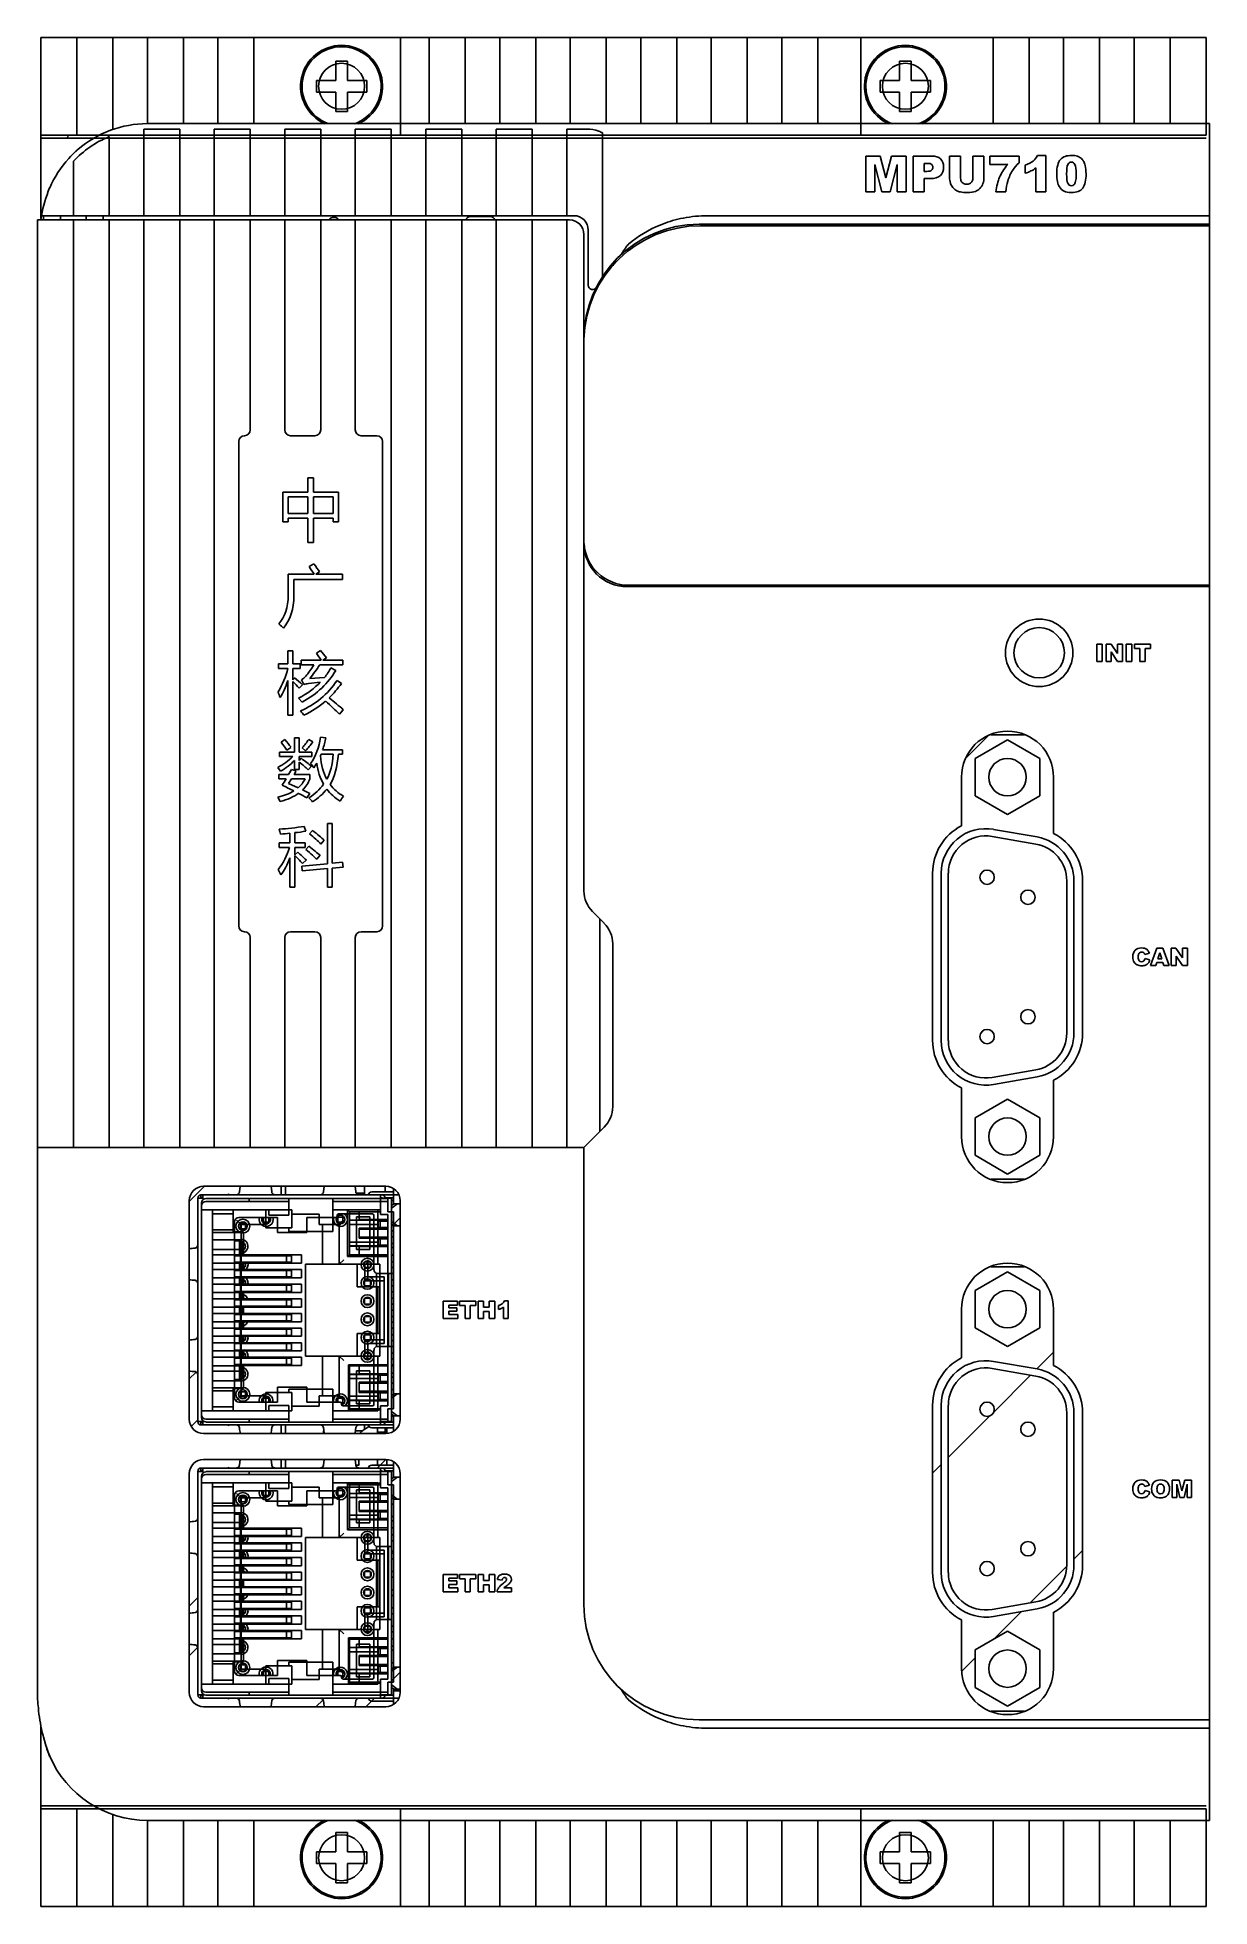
# Model space of a CAD drawing. Header units: inches. Extents: x 0 to 81, y 0 to 130.
import ezdxf

# ---------------------------------------------------------------- set-up
doc = ezdxf.new("R2010")
doc.units = ezdxf.units.IN
doc.header["$LTSCALE"] = 1.21
doc.header["$MEASUREMENT"] = 0
doc.layers.get('0').update_dxf_attribs({"linetype": 'CONTINUOUS'})

msp = doc.modelspace()

# ---------------------------------------------------------------- linework, layer by layer
at = {"linetype": 'Continuous'}
for p, q in [((0, 130), (0, 123)), ((0, 123.2), (0, 130)), ((14.8, 130), (0, 130)), ((0, 130), (81, 130)), ((2.5, 130), (2.5, 123.2)), ((5, 130), (5, 123.59)), ((7.4, 130), (7.4, 124)), ((9.9, 130), (9.9, 124)), ((12.3, 130), (12.3, 124)), ((14.8, 130), (14.8, 124)), ((34.4, 130), (14.8, 130)), ((25, 123.2), (25, 130)), ((27, 130), (27, 124)), ((29.5, 130), (29.5, 124)), ((31.9, 130), (31.9, 124)), ((34.4, 130), (34.4, 124)), ((81, 130), (34.4, 130)), ((36.8, 130), (36.8, 124)), ((39.3, 130), (39.3, 124)), ((41.7, 130), (41.7, 124)), ((44.2, 130), (44.2, 124)), ((46.6, 130), (46.6, 124)), ((49.1, 130), (49.1, 124)), ((51.5, 130), (51.5, 124)), ((54, 130), (54, 124)), ((57, 130), (57, 123.2)), ((66.2, 130), (66.2, 124)), ((68.7, 130), (68.7, 124)), ((71.1, 130), (71.1, 124)), ((73.6, 130), (73.6, 124)), ((76, 130), (76, 124)), ((78.5, 130), (78.5, 124)), ((81, 130), (81, 123.2)), ((81, 130), (81, 124)), ((20.5, 127), (20.5, 128.35)), ((20.5, 128.35), (21.3, 128.35)), ((21.3, 128.35), (21.3, 127)), ((59.7, 127), (59.7, 128.35)), ((59.7, 128.35), (60.5, 128.35)), ((60.5, 128.35), (60.5, 127)), ((19.15, 127), (19.15, 126.2)), ((19.15, 127), (20.5, 127)), ((19.15, 126.2), (20.5, 126.2)), ((20.5, 124.85), (20.5, 126.2)), ((21.3, 127), (22.65, 127)), ((21.3, 124.85), (21.3, 126.2)), ((22.65, 126.2), (21.3, 126.2)), ((22.65, 126.2), (22.65, 127)), ((58.35, 127), (58.35, 126.2)), ((58.35, 127), (59.7, 127)), ((58.35, 126.2), (59.7, 126.2)), ((59.7, 124.85), (59.7, 126.2)), ((60.5, 127), (61.85, 127)), ((60.5, 124.85), (60.5, 126.2)), ((61.85, 126.2), (60.5, 126.2)), ((61.85, 126.2), (61.85, 127)), ((21.3, 124.85), (20.5, 124.85)), ((60.5, 124.85), (59.7, 124.85)), ((7.15, 117.6), (7.15, 123.61)), ((7.4, 124), (81.25, 124)), ((9.65, 123.62), (7.4, 123.62)), ((9.65, 117.6), (9.65, 123.62)), ((12.05, 117.6), (12.05, 123.62)), ((14.55, 123.62), (12.05, 123.62)), ((14.55, 117.6), (14.55, 123.62)), ((16.95, 117.6), (16.95, 123.62)), ((19.45, 123.62), (16.95, 123.62)), ((19.45, 117.6), (19.45, 123.62)), ((21.85, 117.6), (21.85, 123.62)), ((24.35, 123.62), (21.85, 123.62)), ((24.35, 117.6), (24.35, 123.62)), ((26.75, 117.6), (26.75, 123.62)), ((29.25, 123.62), (26.75, 123.62)), ((29.25, 117.6), (29.25, 123.62)), ((31.65, 117.6), (31.65, 123.62)), ((34.15, 123.62), (31.65, 123.62)), ((34.15, 117.6), (34.15, 123.62)), ((36.55, 117.6), (36.55, 123.62)), ((37.95, 123.62), (36.55, 123.62)), ((81.25, 6), (81.25, 124)), ((81, 123.2), (0, 123.2)), ((0, 123.2), (4.06, 123.2)), ((0, 123), (0, 117.4)), ((81, 123), (0, 123)), ((0, 123), (3.69, 123)), ((1.77, 123), (1.97, 123.2)), ((2.5, 123.2), (4.06, 123.2)), ((4.75, 123.1), (4.75, 117.6)), ((39.05, 113.37), (39.05, 123.36)), ((2.25, 117.6), (2.25, 121.37)), ((57.34, 121.75), (57.34, 119.25)), ((58.35, 121.75), (57.34, 121.75)), ((57.97, 119.25), (57.97, 121.16)), ((57.97, 121.16), (58.46, 119.25)), ((58.74, 120.23), (58.35, 121.75)), ((59.13, 121.75), (58.74, 120.23)), ((59.03, 119.25), (59.52, 121.16)), ((60.15, 121.75), (59.13, 121.75)), ((59.52, 121.16), (59.52, 119.25)), ((60.15, 119.25), (60.15, 121.75)), ((60.64, 121.75), (60.64, 119.25)), ((61.92, 121.75), (60.64, 121.75)), ((61.41, 120.68), (61.41, 121.24)), ((61.41, 121.24), (61.63, 121.24)), ((63.17, 121.75), (63.17, 120.26)), ((63.94, 121.75), (63.17, 121.75)), ((63.94, 120.22), (63.94, 121.75)), ((64.79, 121.75), (64.79, 120.22)), ((65.56, 121.75), (64.79, 121.75)), ((65.56, 120.26), (65.56, 121.75)), ((65.97, 121.75), (65.97, 121.16)), ((68, 121.75), (65.97, 121.75)), ((65.97, 121.16), (67.21, 121.16)), ((68, 121.28), (68, 121.75)), ((68.43, 121.12), (68.43, 120.55)), ((69.16, 120.92), (69.16, 119.25)), ((69.86, 121.79), (69.29, 121.79)), ((69.86, 119.25), (69.86, 121.79)), ((61.6, 120.68), (61.41, 120.68)), ((61.41, 119.25), (61.41, 120.18)), ((61.41, 120.18), (61.84, 120.18)), ((57.34, 119.25), (57.97, 119.25)), ((58.46, 119.25), (59.03, 119.25)), ((59.52, 119.25), (60.15, 119.25)), ((60.64, 119.25), (61.41, 119.25)), ((66.39, 119.25), (67.09, 119.25)), ((69.16, 119.25), (69.86, 119.25)), ((-0.25, 117.3), (-0.25, 15)), ((-0.25, 117.3), (36.75, 117.3)), ((0.03, 117.6), (-0.02, 117.3)), ((37.05, 117.6), (0.03, 117.6)), ((0.17, 117.6), (0.17, 117.3)), ((1.35, 117.3), (1.35, 117.6)), ((2.25, 52.8), (2.25, 117.3)), ((3.15, 117.3), (3.15, 117.6)), ((4.33, 117.6), (4.33, 117.3)), ((4.75, 52.8), (4.75, 117.3)), ((7.15, 52.8), (7.15, 117.3)), ((9.65, 52.8), (9.65, 117.3)), ((12.05, 52.8), (12.05, 117.3)), ((14.55, 102.7), (14.55, 117.3)), ((16.95, 102.7), (16.95, 117.3)), ((19.45, 102.7), (19.45, 117.3)), ((21.85, 102.7), (21.85, 117.3)), ((24.35, 52.8), (24.35, 117.3)), ((26.75, 52.8), (26.75, 117.3)), ((29.25, 52.8), (29.25, 117.3)), ((29.85, 117.55), (31.25, 117.55)), ((31.65, 52.8), (31.65, 117.3)), ((34.15, 52.8), (34.15, 117.3)), ((36.55, 52.8), (36.55, 117.3)), ((46.13, 117.6), (46.31, 117.6)), ((46.31, 117.6), (81.25, 117.6)), ((37.75, 70.63), (37.75, 116.3)), ((38.05, 116.6), (38.05, 112.76)), ((45.75, 117), (81.25, 117)), ((81.25, 116.9), (45.85, 116.9)), ((49.54, 116.9), (49.64, 117)), ((65.34, 116.9), (65.44, 117)), ((81.15, 116.9), (81.25, 117)), ((13.75, 101.9), (13.75, 68.2)), ((19.05, 102.3), (17.35, 102.3)), ((23.35, 102.3), (22.25, 102.3)), ((23.75, 68.2), (23.75, 101.9)), ((18.55, 99.36), (18.55, 98.37)), ((18.94, 99.36), (18.55, 99.36)), ((18.94, 98.37), (18.94, 99.36)), ((16.81, 98.37), (16.81, 96.31)), ((18.55, 98.37), (16.81, 98.37)), ((17.18, 96.89), (17.18, 98.04)), ((17.18, 98.04), (18.55, 98.04)), ((18.55, 98.04), (18.55, 96.89)), ((20.69, 98.37), (18.94, 98.37)), ((18.94, 96.89), (18.94, 98.04)), ((18.94, 98.04), (20.32, 98.04)), ((20.32, 98.04), (20.32, 96.89)), ((20.69, 96.31), (20.69, 98.37)), ((16.81, 96.31), (17.18, 96.31)), ((18.55, 96.89), (17.18, 96.89)), ((17.18, 96.31), (17.18, 96.56)), ((17.18, 96.56), (18.55, 96.56)), ((18.55, 96.56), (18.55, 94.87)), ((20.32, 96.89), (18.94, 96.89)), ((18.94, 94.87), (18.94, 96.56)), ((18.94, 96.56), (20.32, 96.56)), ((20.32, 96.56), (20.32, 96.31)), ((20.32, 96.31), (20.69, 96.31)), ((18.55, 94.87), (18.94, 94.87)), ((17.19, 92.67), (17.19, 91.23)), ((18.99, 92.67), (17.19, 92.67)), ((17.59, 91.18), (17.59, 92.3)), ((17.59, 92.3), (20.97, 92.3)), ((18.98, 93.38), (18.65, 93.19)), ((19.12, 92.67), (19.37, 92.82)), ((20.97, 92.67), (19.12, 92.67)), ((20.97, 92.3), (20.97, 92.67)), ((40.3, 91.86), (40.39, 91.95)), ((81.25, 91.8), (40.75, 91.8)), ((40.85, 91.9), (81.25, 91.9)), ((56.05, 91.8), (56.15, 91.9)), ((71.86, 91.8), (71.96, 91.9)), ((17.16, 87.33), (17.16, 86.43)), ((17.5, 87.33), (17.16, 87.33)), ((17.5, 86.43), (17.5, 87.33)), ((19.44, 87.37), (19.15, 87.18)), ((19.84, 86.85), (19.44, 87.37)), ((73.42, 87.8), (73.42, 86.6)), ((73.79, 87.8), (73.42, 87.8)), ((73.79, 86.6), (73.79, 87.8)), ((74.06, 87.8), (74.06, 86.6)), ((74.4, 87.8), (74.06, 87.8)), ((74.85, 87.14), (74.4, 87.8)), ((74.4, 86.6), (74.4, 87.26)), ((74.4, 87.26), (74.85, 86.6)), ((74.85, 87.8), (74.85, 87.14)), ((75.2, 87.8), (74.85, 87.8)), ((75.2, 86.6), (75.2, 87.8)), ((75.46, 87.8), (75.46, 86.6)), ((75.84, 87.8), (75.46, 87.8)), ((75.84, 86.6), (75.84, 87.8)), ((76.02, 87.8), (76.02, 87.5)), ((77.14, 87.8), (76.02, 87.8)), ((76.02, 87.5), (76.4, 87.5)), ((76.4, 87.5), (76.4, 86.6)), ((76.77, 86.6), (76.77, 87.5)), ((76.77, 87.5), (77.14, 87.5)), ((77.14, 87.5), (77.14, 87.8)), ((16.51, 86.43), (16.51, 86.11)), ((17.16, 86.43), (16.51, 86.43)), ((16.51, 86.11), (17.16, 86.11)), ((18.02, 86.43), (17.5, 86.43)), ((17.5, 85.32), (17.5, 86.11)), ((17.5, 86.11), (18.02, 86.11)), ((18.02, 86.11), (18.02, 86.43)), ((18.1, 86.69), (18.1, 86.36)), ((19.49, 86.69), (18.1, 86.69)), ((18.1, 86.36), (18.96, 86.36)), ((19.38, 86.36), (20.98, 86.36)), ((19.6, 86.69), (19.84, 86.85)), ((20.98, 86.69), (19.6, 86.69)), ((20.49, 85.98), (20.16, 86.16)), ((20.98, 86.36), (20.98, 86.69)), ((73.42, 86.6), (73.79, 86.6)), ((74.06, 86.6), (74.4, 86.6)), ((74.85, 86.6), (75.2, 86.6)), ((75.46, 86.6), (75.84, 86.6)), ((76.4, 86.6), (76.77, 86.6)), ((17.16, 85.27), (17.16, 82.87)), ((17.64, 85.47), (17.5, 85.32)), ((17.5, 82.87), (17.5, 85.2)), ((17.95, 84.75), (18.18, 84.98)), ((18.12, 85.33), (18.28, 85)), ((18.59, 85.06), (19.42, 85.15)), ((19.71, 85.48), (18.7, 85.42)), ((20.89, 85.07), (20.59, 85.28)), ((17.91, 84.05), (18.16, 83.77)), ((20.75, 82.94), (21.02, 83.24)), ((17.16, 82.87), (17.5, 82.87)), ((16.96, 81.16), (16.7, 80.98)), ((17.1, 80.43), (17.38, 80.62)), ((17.62, 81.29), (17.62, 80.28)), ((17.96, 81.29), (17.62, 81.29)), ((17.96, 80.28), (17.96, 81.29)), ((18.9, 81), (18.62, 81.18)), ((19.81, 81.28), (19.44, 81.33)), ((64.32, 79.89), (65.86, 81.43)), ((67.2, 81.15), (64.95, 79.85)), ((66.03, 81.5), (68.37, 81.5)), ((69.45, 79.85), (67.2, 81.15)), ((16.58, 80.28), (16.58, 79.98)), ((17.62, 80.28), (16.58, 80.28)), ((16.58, 79.98), (17.51, 79.98)), ((17.62, 79.71), (17.62, 79.08)), ((18.82, 80.28), (17.96, 80.28)), ((17.96, 79.71), (17.96, 79.98)), ((17.96, 79.98), (18.82, 79.98)), ((18.09, 79.86), (17.96, 79.71)), ((17.96, 79.08), (17.96, 79.59)), ((18.16, 80.58), (18.4, 80.39)), ((18.58, 79.07), (18.8, 79.32)), ((18.82, 79.98), (18.82, 80.28)), ((19.43, 80.04), (19.48, 80.15)), ((19.48, 80.15), (20.32, 80.15)), ((20.97, 80.46), (19.58, 80.46)), ((20.68, 80.15), (20.97, 80.15)), ((20.97, 80.15), (20.97, 80.46)), ((64.95, 79.85), (64.95, 77.25)), ((69.45, 79.85), (69.45, 77.25)), ((16.47, 79.23), (16.66, 78.96)), ((16.53, 78.73), (16.53, 78.43)), ((17.22, 78.73), (16.53, 78.73)), ((16.53, 78.43), (17.05, 78.43)), ((17.21, 78.1), (17.42, 78.43)), ((17.87, 77.8), (17.21, 78.1)), ((17.41, 79.08), (17.22, 78.73)), ((17.74, 78.98), (17.41, 79.08)), ((17.42, 78.43), (18.36, 78.43)), ((18.7, 78.73), (17.6, 78.73)), ((17.62, 79.08), (17.96, 79.08)), ((18.7, 78.43), (18.7, 78.73)), ((64, 78.55), (64, 75.16)), ((70.4, 74.63), (70.4, 78.55)), ((16.47, 77.16), (16.62, 76.85)), ((18.69, 77.42), (18.18, 77.66)), ((18.49, 77.11), (18.69, 77.42)), ((64.95, 77.25), (67.2, 75.95)), ((67.2, 75.95), (69.45, 77.25)), ((17.31, 74.66), (17.31, 73.99)), ((17.65, 73.99), (17.65, 74.7)), ((18.42, 74.79), (18.3, 75.13)), ((18.88, 74.84), (18.67, 74.62)), ((19.46, 73.9), (19.69, 74.17)), ((19.91, 75.32), (19.91, 72.53)), ((20.25, 75.32), (19.91, 75.32)), ((20.25, 72.56), (20.25, 75.32)), ((66.14, 74.43), (69.17, 73.9)), ((69.25, 74.39), (66.22, 74.92)), ((16.57, 73.99), (16.57, 73.67)), ((17.31, 73.99), (16.57, 73.99)), ((16.57, 73.67), (17.28, 73.67)), ((17.31, 72.93), (17.31, 70.89)), ((18.37, 73.99), (17.65, 73.99)), ((17.65, 73.16), (17.65, 73.67)), ((17.65, 73.67), (18.37, 73.67)), ((17.85, 73.34), (17.65, 73.16)), ((17.65, 70.89), (17.65, 73.1)), ((18.37, 73.67), (18.37, 73.99)), ((18.62, 73.76), (18.41, 73.53)), ((19.17, 72.84), (19.4, 73.12)), ((16.5, 72.13), (16.68, 71.75)), ((19.91, 72.53), (18.14, 72.37)), ((18.14, 72.37), (18.17, 72.04)), ((18.17, 72.04), (19.91, 72.2)), ((18.19, 72.54), (18.45, 72.79)), ((19.91, 72.2), (19.91, 70.89)), ((20.97, 72.63), (20.25, 72.56)), ((20.25, 72.23), (21, 72.3)), ((20.25, 70.89), (20.25, 72.23)), ((21, 72.3), (20.97, 72.63)), ((61.98, 71.87), (61.98, 60.23)), ((62.59, 71.87), (62.59, 60.23)), ((63.08, 71.87), (63.08, 60.23)), ((17.31, 70.89), (17.65, 70.89)), ((19.91, 70.89), (20.25, 70.89)), ((71.32, 60.76), (71.32, 71.34)), ((71.82, 71.34), (71.82, 60.76)), ((72.42, 60.76), (72.42, 71.34)), ((39.16, 68.39), (38.34, 69.21)), ((17.35, 67.8), (19.05, 67.8)), ((22.25, 67.8), (23.35, 67.8)), ((38.85, 68.7), (38.85, 53.9)), ((14.55, 52.8), (14.55, 67.4)), ((16.95, 52.8), (16.95, 67.4)), ((19.45, 52.8), (19.45, 67.4)), ((21.85, 52.8), (21.85, 67.4)), ((39.75, 55.63), (39.75, 66.97)), ((77.59, 66.65), (77.14, 65.45)), ((78, 66.65), (77.59, 66.65)), ((77.66, 65.91), (77.79, 66.34)), ((77.79, 66.34), (77.92, 65.91)), ((78.45, 65.45), (78, 66.65)), ((78.57, 66.65), (78.57, 65.45)), ((78.91, 66.65), (78.57, 66.65)), ((79.37, 65.99), (78.91, 66.65)), ((79.37, 66.65), (79.37, 65.99)), ((79.72, 66.65), (79.37, 66.65)), ((79.72, 65.45), (79.72, 66.65)), ((76.74, 66.22), (77.07, 66.3)), ((77.08, 65.84), (76.76, 65.94)), ((77.14, 65.45), (77.52, 65.45)), ((77.52, 65.45), (77.58, 65.65)), ((77.58, 65.65), (78, 65.65)), ((77.92, 65.91), (77.66, 65.91)), ((78, 65.65), (78.06, 65.45)), ((78.06, 65.45), (78.45, 65.45)), ((78.57, 65.45), (78.92, 65.45)), ((78.92, 65.45), (78.92, 66.11)), ((78.92, 66.11), (79.37, 65.45)), ((79.37, 65.45), (79.72, 65.45)), ((69.17, 58.2), (66.14, 57.67)), ((66.22, 57.18), (69.25, 57.71)), ((70.4, 53.55), (70.4, 57.47)), ((64, 56.94), (64, 53.55)), ((67.2, 56.15), (64.95, 54.85)), ((69.45, 54.85), (67.2, 56.15)), ((64.95, 54.85), (64.95, 52.25)), ((69.45, 52.25), (69.45, 54.85)), ((37.75, 52.8), (39.16, 54.21)), ((37.75, 52.8), (-0.25, 52.8)), ((37.75, 52.8), (37.75, 21)), ((64.95, 52.25), (67.2, 50.95)), ((67.2, 50.95), (69.45, 52.25)), ((10.31, 49.05), (11.36, 50.1)), ((11.12, 49.27), (11.12, 49.5)), ((11.12, 49.27), (11.12, 49.5)), ((11.12, 49.5), (23.71, 49.5)), ((11.12, 49.5), (23.71, 49.5)), ((11.26, 49.27), (11.26, 49.5)), ((11.26, 49.27), (11.26, 49.5)), ((23.97, 50.1), (11.31, 50.1)), ((13.09, 49.55), (12.92, 49.5)), ((12.92, 49.5), (13.09, 49.55)), ((13.09, 49.55), (13.1, 49.5)), ((13.1, 49.5), (13.09, 49.55)), ((13.75, 49.59), (13.78, 49.63)), ((13.78, 49.63), (13.75, 49.59)), ((13.79, 49.65), (13.8, 49.71)), ((13.8, 49.71), (13.79, 49.65)), ((13.8, 49.71), (13.85, 50.1)), ((13.85, 50.1), (13.8, 49.71)), ((16, 50.1), (16.05, 49.71)), ((16.05, 49.71), (16, 50.1)), ((16.05, 49.71), (16.06, 49.65)), ((16.07, 49.63), (16.1, 49.59)), ((16.1, 49.59), (16.07, 49.63)), ((16.7, 49.5), (16.7, 50.1)), ((17, 49.5), (17, 50.1)), ((19.59, 49.59), (19.62, 49.63)), ((19.62, 49.63), (19.59, 49.59)), ((19.63, 49.65), (19.65, 49.71)), ((19.65, 49.71), (19.63, 49.65)), ((19.65, 49.71), (19.69, 50.1)), ((19.69, 50.1), (19.65, 49.71)), ((21.84, 50.1), (21.89, 49.71)), ((21.89, 49.71), (21.84, 50.1)), ((21.89, 49.71), (21.9, 49.65)), ((21.91, 49.63), (21.95, 49.59)), ((21.94, 49.59), (21.91, 49.63)), ((22.5, 49.61), (21.93, 49.61)), ((22.5, 49.5), (22.5, 50.1)), ((23, 49.71), (24.5, 49.71)), ((23, 49.71), (24.5, 49.71)), ((23.61, 49.27), (23.61, 49.5)), ((23.61, 49.27), (23.61, 49.5)), ((23.76, 49.5), (24.5, 49.5)), ((23.76, 49.5), (24.5, 49.5)), ((23.94, 49.71), (23.94, 50.1)), ((24.5, 48.85), (24.5, 49.94)), ((24.5, 49.5), (24.88, 49.5)), ((66.03, 50.6), (68.37, 50.6)), ((10.31, 49.1), (10.31, 33.9)), ((10.91, 49.3), (10.91, 33.7)), ((10.91, 33.7), (10.91, 49.3)), ((11.26, 49.27), (10.91, 49.27)), ((10.91, 49.27), (11.26, 49.27)), ((11.26, 49.3), (11.12, 49.3)), ((11.12, 49.3), (11.26, 49.3)), ((11.17, 48.94), (11.17, 34.01)), ((17.44, 48.47), (11.17, 48.47)), ((11.22, 49.27), (11.22, 49.3)), ((11.22, 49.3), (11.22, 49.27)), ((11.23, 49.29), (11.22, 49.27)), ((24.12, 49.25), (11.47, 49.25)), ((17.24, 49.05), (11.47, 49.05)), ((11.93, 48.47), (11.93, 34.48)), ((13.37, 48.19), (11.93, 48.19)), ((13.37, 48.47), (13.37, 46.92)), ((14.47, 49.25), (14.47, 49.05)), ((15.64, 48.47), (15.64, 47.2)), ((15.84, 48.47), (15.84, 48.09)), ((17.24, 49.25), (17.24, 48.09)), ((17.44, 48.47), (17.44, 47.2)), ((19.34, 48.16), (17.44, 48.16)), ((19.34, 48.16), (19.34, 47.43)), ((20.28, 49.25), (20.28, 46.96)), ((24.12, 49.05), (20.28, 49.05)), ((23.43, 48.47), (20.28, 48.47)), ((23.05, 48.17), (20.69, 48.17)), ((20.69, 48.17), (23.05, 48.17)), ((21.32, 48.46), (21.32, 45.21)), ((21.32, 48.46), (21.45, 48.33)), ((23.61, 48.46), (21.32, 48.46)), ((21.45, 48.33), (21.45, 45.34)), ((23.61, 48.33), (21.45, 48.33)), ((21.45, 48.17), (21.45, 45.34)), ((21.45, 45.34), (21.45, 48.17)), ((22.13, 48.33), (22.13, 47.74)), ((23.43, 48.47), (23.43, 44.68)), ((23.71, 49.3), (23.61, 49.3)), ((23.61, 49.3), (23.71, 49.3)), ((23.61, 49.27), (24.37, 49.27)), ((23.61, 49.27), (24.37, 49.27)), ((23.61, 49.25), (23.61, 48.13)), ((24.12, 48.13), (23.61, 48.13)), ((23.71, 49.3), (23.71, 49.27)), ((23.71, 49.27), (23.71, 49.3)), ((23.92, 49.3), (23.92, 49.27)), ((23.92, 49.27), (23.92, 49.3)), ((24.5, 49.3), (23.92, 49.3)), ((23.92, 49.3), (24.5, 49.3)), ((23.94, 49.27), (23.94, 49.3)), ((24.12, 49.25), (24.12, 48.33)), ((24.5, 48.33), (24.12, 48.33)), ((24.12, 48.13), (24.12, 34.82)), ((24.37, 49.27), (24.37, 33.73)), ((24.37, 33.73), (24.37, 49.27)), ((24.5, 49.11), (24.37, 49.11)), ((24.5, 48.85), (24.37, 48.75)), ((24.37, 48.75), (24.5, 48.85)), ((24.38, 48.64), (24.38, 48.65)), ((24.39, 48.62), (24.38, 48.64)), ((24.39, 48.62), (24.43, 48.62)), ((24.41, 48.61), (24.39, 48.62)), ((24.39, 48.62), (24.41, 48.61)), ((24.43, 48.62), (24.41, 48.61)), ((24.41, 48.61), (24.41, 48.61)), ((24.41, 48.61), (24.41, 48.61)), ((24.41, 48.61), (24.42, 48.61)), ((24.42, 48.61), (24.43, 48.62)), ((24.73, 48.85), (24.43, 48.62)), ((24.43, 48.62), (24.73, 48.85)), ((24.5, 48.33), (24.5, 46.81)), ((24.54, 48.87), (24.96, 48.87)), ((24.54, 48.87), (24.96, 48.87)), ((24.97, 33.9), (24.97, 49.1)), ((13.37, 47.07), (11.93, 47.07)), ((13.91, 46.88), (11.93, 46.88)), ((14.09, 46.92), (13.37, 46.92)), ((13.45, 47.62), (13.45, 35.38)), ((13.45, 35.38), (13.45, 47.62)), ((13.6, 47.74), (13.91, 47.43)), ((13.91, 47.43), (13.6, 47.74)), ((16.45, 47.92), (13.75, 47.92)), ((13.75, 47.92), (16.45, 47.92)), ((13.86, 47.5), (13.86, 47.14)), ((13.86, 47.14), (13.86, 47.5)), ((14.21, 47.5), (13.86, 47.5)), ((13.86, 47.5), (14.21, 47.5)), ((14.21, 47.14), (13.86, 47.14)), ((13.86, 47.14), (14.21, 47.14)), ((13.91, 47.43), (13.91, 35.52)), ((15.64, 47.43), (13.91, 47.43)), ((14.09, 46.92), (14.09, 45.32)), ((14.21, 47.5), (14.21, 47.14)), ((14.21, 47.14), (14.21, 47.5)), ((15.47, 47.92), (15.47, 47.6)), ((15.47, 47.6), (15.47, 47.92)), ((15.83, 47.6), (15.47, 47.6)), ((15.47, 47.6), (15.83, 47.6)), ((17.44, 47.2), (15.64, 47.2)), ((15.83, 47.92), (15.83, 47.6)), ((15.83, 47.6), (15.83, 47.92)), ((17.24, 48.09), (15.84, 48.09)), ((16.45, 46.88), (16.45, 47.92)), ((16.45, 46.88), (16.45, 47.92)), ((18.48, 46.88), (16.45, 46.88)), ((18.48, 46.88), (16.45, 46.88)), ((17.24, 47.2), (17.24, 46.96)), ((20.28, 46.96), (17.24, 46.96)), ((18.48, 47.92), (18.48, 46.88)), ((18.48, 46.88), (18.48, 47.92)), ((20.49, 47.92), (18.48, 47.92)), ((18.48, 47.92), (20.49, 47.92)), ((20.69, 47.43), (19.34, 47.43)), ((19.57, 47.43), (19.57, 44.68)), ((20.59, 48.07), (20.59, 48.02)), ((20.59, 48.02), (20.59, 48.07)), ((20.64, 47.95), (20.64, 47.6)), ((20.64, 47.6), (20.64, 47.95)), ((20.99, 47.95), (20.64, 47.95)), ((20.64, 47.95), (20.99, 47.95)), ((20.99, 47.6), (20.64, 47.6)), ((20.64, 47.6), (20.99, 47.6)), ((20.69, 47.43), (21.05, 47.74)), ((20.74, 47.39), (20.73, 47.41)), ((20.74, 47.38), (21.05, 47.74)), ((20.74, 47.38), (21.05, 47.74)), ((20.74, 47.38), (20.74, 44.68)), ((20.99, 47.95), (20.99, 47.6)), ((20.99, 47.6), (20.99, 47.95)), ((22.13, 47.74), (21.45, 47.74)), ((23.45, 47.73), (21.45, 47.73)), ((23.45, 47.45), (21.45, 47.45)), ((21.93, 47.98), (21.93, 45.69)), ((21.93, 45.69), (21.93, 47.98)), ((22.87, 47.98), (21.93, 47.98)), ((21.93, 47.98), (22.87, 47.98)), ((24.12, 47.78), (22.13, 47.78)), ((22.13, 47.19), (22.13, 46.48)), ((23.45, 47.19), (22.13, 47.19)), ((24.12, 47.12), (22.13, 47.12)), ((22.87, 47.98), (22.87, 45.69)), ((22.87, 45.69), (22.87, 47.98)), ((23.15, 48.07), (23.15, 44.29)), ((23.15, 44.29), (23.15, 48.07)), ((23.45, 47.73), (23.45, 47.19)), ((23.58, 47.67), (23.45, 47.68)), ((23.58, 47.23), (23.45, 47.22)), ((23.58, 47.67), (23.58, 47.23)), ((24.12, 47.67), (23.58, 47.67)), ((24.12, 47.23), (23.58, 47.23)), ((24.37, 47.31), (24.97, 47.91)), ((24.37, 47.46), (24.5, 47.36)), ((24.5, 47.36), (24.37, 47.46)), ((24.46, 47.39), (24.37, 47.39)), ((24.37, 47.39), (24.46, 47.39)), ((24.5, 46.99), (24.37, 46.99)), ((24.37, 46.99), (24.5, 46.99)), ((24.39, 47.59), (24.38, 47.57)), ((24.38, 47.57), (24.38, 47.56)), ((24.39, 47.59), (24.41, 47.6)), ((24.41, 47.6), (24.39, 47.59)), ((24.43, 47.59), (24.39, 47.59)), ((24.41, 47.6), (24.41, 47.6)), ((24.41, 47.6), (24.42, 47.6)), ((24.41, 47.6), (24.41, 47.6)), ((24.43, 47.59), (24.41, 47.6)), ((24.42, 47.6), (24.43, 47.59)), ((24.43, 47.59), (24.73, 47.36)), ((24.73, 47.36), (24.43, 47.59)), ((24.5, 35.64), (24.5, 47.34)), ((24.54, 47.34), (24.96, 47.34)), ((24.54, 47.34), (24.96, 47.34)), ((10.31, 45.75), (10.71, 45.8)), ((10.71, 45.8), (10.77, 45.81)), ((10.78, 45.82), (10.83, 45.85)), ((10.83, 45.85), (10.78, 45.82)), ((13.91, 46.38), (11.93, 46.38)), ((13.91, 45.71), (11.93, 45.71)), ((13.96, 46.3), (13.45, 46.3)), ((13.45, 46.3), (13.96, 46.3)), ((13.81, 46.3), (13.81, 45.25)), ((13.81, 45.25), (13.81, 46.3)), ((13.96, 46.3), (13.96, 45.25)), ((13.96, 45.25), (13.96, 46.3)), ((14.09, 46.1), (13.96, 46.1)), ((13.96, 46.1), (14.09, 46.1)), ((14.09, 45.74), (13.96, 45.74)), ((13.96, 45.74), (14.09, 45.74)), ((14.09, 46.1), (14.09, 45.74)), ((14.09, 45.74), (14.09, 46.1)), ((23.45, 46.22), (21.45, 46.22)), ((23.45, 45.95), (21.45, 45.95)), ((22.13, 45.93), (21.45, 45.93)), ((22.87, 45.69), (21.93, 45.69)), ((21.93, 45.69), (22.87, 45.69)), ((24.12, 46.56), (22.13, 46.56)), ((23.45, 46.48), (22.13, 46.48)), ((22.13, 45.93), (22.13, 45.34)), ((24.12, 45.9), (22.13, 45.9)), ((23.45, 46.48), (23.45, 45.95)), ((23.58, 46.45), (23.45, 46.45)), ((23.58, 46), (23.45, 46)), ((23.58, 46.45), (23.58, 46)), ((24.12, 46.45), (23.58, 46.45)), ((24.12, 46), (23.58, 46)), ((24.5, 46.57), (24.37, 46.57)), ((24.5, 46.12), (24.37, 46.12)), ((24.37, 46.12), (24.5, 46.12)), ((24.5, 45.84), (24.37, 45.84)), ((24.37, 45.84), (24.5, 45.84)), ((13.91, 45.33), (11.93, 45.33)), ((13.91, 44.75), (11.93, 44.75)), ((13.91, 44.3), (11.93, 44.3)), ((13.86, 45.25), (13.45, 45.25)), ((13.45, 45.25), (17.41, 45.25)), ((13.86, 44.81), (13.45, 44.81)), ((13.45, 44.81), (17.41, 44.81)), ((13.86, 44.24), (13.45, 44.24)), ((13.45, 44.24), (17.41, 44.24)), ((13.81, 44.81), (13.81, 44.24)), ((13.81, 44.24), (13.81, 44.81)), ((13.86, 45.25), (13.86, 44.81)), ((13.86, 44.81), (13.86, 45.25)), ((17.41, 45.25), (13.86, 45.25)), ((17.41, 44.81), (13.86, 44.81)), ((13.86, 44.24), (13.86, 43.79)), ((13.86, 43.79), (13.86, 44.24)), ((17.41, 44.24), (13.86, 44.24)), ((13.96, 44.81), (13.96, 44.24)), ((13.96, 44.24), (13.96, 44.81)), ((14.09, 44.47), (13.96, 44.47)), ((13.96, 44.47), (14.09, 44.47)), ((18.12, 45.32), (14.09, 45.32)), ((14.09, 44.81), (14.09, 44.47)), ((14.09, 44.47), (14.09, 44.81)), ((14.09, 44.75), (14.09, 44.3)), ((18.12, 44.75), (14.09, 44.75)), ((18.12, 44.3), (14.09, 44.3)), ((17.08, 45.32), (17.08, 44.75)), ((17.08, 44.3), (17.08, 43.73)), ((17.41, 45.25), (17.41, 44.81)), ((17.41, 44.81), (17.41, 45.25)), ((17.41, 44.24), (17.41, 43.79)), ((17.41, 43.79), (17.41, 44.24)), ((18.12, 45.32), (18.12, 44.75)), ((18.12, 44.3), (18.12, 43.73)), ((18.38, 44.68), (18.38, 38.28)), ((23.56, 44.68), (18.38, 44.68)), ((21.05, 44.98), (20.74, 44.68)), ((20.74, 44.68), (21.05, 44.98)), ((21.45, 45.34), (21.32, 45.21)), ((24.12, 45.21), (21.32, 45.21)), ((23.15, 45.34), (21.45, 45.34)), ((21.45, 45.34), (23.15, 45.34)), ((24.12, 45.34), (21.45, 45.34)), ((21.99, 44.68), (21.99, 43.1)), ((22.5, 44.85), (22.5, 44.45)), ((22.5, 44.45), (22.5, 44.85)), ((22.9, 44.85), (22.5, 44.85)), ((22.5, 44.85), (22.9, 44.85)), ((22.9, 44.45), (22.5, 44.45)), ((22.5, 44.45), (22.9, 44.45)), ((22.52, 44.68), (22.52, 43.53)), ((22.72, 44.98), (22.72, 43.79)), ((22.9, 44.85), (22.9, 44.45)), ((22.9, 44.45), (22.9, 44.85)), ((23.56, 44.68), (23.56, 38.28)), ((24.5, 45.34), (24.37, 45.34)), ((24.37, 45.34), (24.5, 45.34)), ((24.5, 45.3), (24.37, 45.3)), ((24.5, 44.85), (24.37, 44.85)), ((24.37, 44.85), (24.5, 44.85)), ((24.5, 44.45), (24.37, 44.45)), ((24.37, 44.45), (24.5, 44.45)), ((66.03, 44.5), (68.37, 44.5)), ((10.71, 43.56), (10.31, 43.6)), ((10.77, 43.54), (10.71, 43.56)), ((10.71, 43.56), (10.77, 43.54)), ((10.83, 43.5), (10.78, 43.53)), ((10.78, 43.53), (10.83, 43.5)), ((13.91, 43.73), (11.93, 43.73)), ((13.91, 43.29), (11.93, 43.29)), ((13.86, 43.79), (13.45, 43.79)), ((13.45, 43.79), (17.41, 43.79)), ((13.86, 43.22), (13.45, 43.22)), ((13.45, 43.22), (17.41, 43.22)), ((13.81, 43.79), (13.81, 43.22)), ((13.81, 43.22), (13.81, 43.79)), ((17.41, 43.79), (13.86, 43.79)), ((13.86, 43.22), (13.86, 42.78)), ((13.86, 42.78), (13.86, 43.22)), ((17.41, 43.22), (13.86, 43.22)), ((13.96, 43.79), (13.96, 43.22)), ((13.96, 43.22), (13.96, 43.79)), ((14.09, 43.56), (13.96, 43.56)), ((13.96, 43.56), (14.09, 43.56)), ((14.09, 43.73), (14.09, 43.29)), ((18.12, 43.73), (14.09, 43.73)), ((14.09, 43.56), (14.09, 43.22)), ((14.09, 43.22), (14.09, 43.56)), ((18.12, 43.29), (14.09, 43.29)), ((17.08, 43.29), (17.08, 42.71)), ((17.41, 43.22), (17.41, 42.78)), ((17.41, 42.78), (17.41, 43.22)), ((18.12, 43.29), (18.12, 42.71)), ((23.56, 43.1), (21.99, 43.1)), ((22.5, 43.58), (22.5, 43.18)), ((22.5, 43.18), (22.5, 43.58)), ((22.9, 43.58), (22.5, 43.58)), ((22.5, 43.58), (22.9, 43.58)), ((22.9, 43.18), (22.5, 43.18)), ((22.5, 43.18), (22.9, 43.18)), ((23.85, 43.53), (22.52, 43.53)), ((22.72, 43.79), (22.62, 43.53)), ((23.85, 43.79), (22.72, 43.79)), ((22.9, 43.58), (22.9, 43.18)), ((22.9, 43.18), (22.9, 43.58)), ((23.33, 44.05), (23.33, 38.95)), ((23.33, 38.95), (23.33, 44.05)), ((24.37, 44.04), (23.41, 44.04)), ((23.41, 44.04), (24.37, 44.04)), ((23.43, 43.1), (23.43, 39.85)), ((23.85, 43.79), (23.85, 39.16)), ((24.12, 44.04), (24.12, 38.96)), ((24.12, 38.96), (24.12, 44.04)), ((24.17, 44.03), (24.12, 44.03)), ((24.17, 43.58), (24.12, 43.58)), ((24.12, 43.58), (24.17, 43.58)), ((24.17, 43.18), (24.12, 43.18)), ((24.12, 43.18), (24.17, 43.18)), ((24.17, 44.04), (24.17, 38.96)), ((24.17, 38.96), (24.17, 44.04)), ((24.5, 44.03), (24.37, 44.03)), ((24.5, 43.58), (24.37, 43.58)), ((24.37, 43.58), (24.5, 43.58)), ((24.5, 43.18), (24.37, 43.18)), ((24.37, 43.18), (24.5, 43.18)), ((67.2, 44.15), (64.95, 42.85)), ((69.45, 42.85), (67.2, 44.15)), ((13.91, 42.71), (11.93, 42.71)), ((13.91, 42.27), (11.93, 42.27)), ((13.91, 41.7), (11.93, 41.7)), ((13.86, 42.78), (13.45, 42.78)), ((13.45, 42.78), (17.41, 42.78)), ((13.86, 42.21), (13.45, 42.21)), ((13.45, 42.21), (17.41, 42.21)), ((13.86, 41.76), (13.45, 41.76)), ((13.45, 41.76), (17.41, 41.76)), ((13.81, 42.78), (13.81, 42.21)), ((13.81, 42.21), (13.81, 42.78)), ((13.81, 41.76), (13.81, 41.19)), ((13.81, 41.19), (13.81, 41.76)), ((17.41, 42.78), (13.86, 42.78)), ((13.86, 42.21), (13.86, 41.76)), ((13.86, 41.76), (13.86, 42.21)), ((17.41, 42.21), (13.86, 42.21)), ((17.41, 41.76), (13.86, 41.76)), ((13.96, 42.78), (13.96, 42.21)), ((13.96, 42.21), (13.96, 42.78)), ((14.09, 42.29), (13.96, 42.29)), ((13.96, 42.29), (14.09, 42.29)), ((13.96, 41.76), (13.96, 41.19)), ((13.96, 41.19), (13.96, 41.76)), ((14.09, 42.71), (14.09, 42.27)), ((18.12, 42.71), (14.09, 42.71)), ((14.09, 42.29), (14.09, 42.21)), ((14.09, 42.21), (14.09, 42.29)), ((18.12, 42.27), (14.09, 42.27)), ((14.09, 41.7), (14.09, 41.25)), ((18.12, 41.7), (14.09, 41.7)), ((17.08, 42.27), (17.08, 41.7)), ((17.41, 42.21), (17.41, 41.76)), ((17.41, 41.76), (17.41, 42.21)), ((18.12, 42.27), (18.12, 41.7)), ((22.5, 42.31), (22.5, 41.91)), ((22.5, 41.91), (22.5, 42.31)), ((22.9, 42.31), (22.5, 42.31)), ((22.5, 42.31), (22.9, 42.31)), ((22.9, 41.91), (22.5, 41.91)), ((22.5, 41.91), (22.9, 41.91)), ((22.9, 42.31), (22.9, 41.91)), ((22.9, 41.91), (22.9, 42.31)), ((24.17, 42.76), (24.12, 42.76)), ((24.17, 42.31), (24.12, 42.31)), ((24.12, 42.31), (24.17, 42.31)), ((24.17, 41.91), (24.12, 41.91)), ((24.12, 41.91), (24.17, 41.91)), ((24.5, 42.76), (24.37, 42.76)), ((24.5, 42.31), (24.37, 42.31)), ((24.37, 42.31), (24.5, 42.31)), ((24.5, 41.91), (24.37, 41.91)), ((24.37, 41.91), (24.5, 41.91)), ((27.97, 42.1), (27.97, 40.9)), ((28.97, 42.1), (27.97, 42.1)), ((28.35, 41.65), (28.35, 41.84)), ((28.35, 41.84), (28.97, 41.84)), ((28.92, 41.65), (28.35, 41.65)), ((28.92, 41.41), (28.92, 41.65)), ((28.97, 41.84), (28.97, 42.1)), ((29.1, 42.1), (29.1, 41.8)), ((30.23, 42.1), (29.1, 42.1)), ((29.1, 41.8), (29.48, 41.8)), ((29.48, 41.8), (29.48, 40.9)), ((29.85, 40.9), (29.85, 41.8)), ((29.85, 41.8), (30.23, 41.8)), ((30.23, 41.8), (30.23, 42.1)), ((30.4, 42.1), (30.4, 40.9)), ((30.77, 42.1), (30.4, 42.1)), ((30.77, 41.68), (30.77, 42.1)), ((31.17, 41.68), (30.77, 41.68)), ((31.17, 42.1), (31.17, 41.68)), ((31.55, 42.1), (31.17, 42.1)), ((31.55, 40.9), (31.55, 42.1)), ((31.81, 41.8), (31.81, 41.53)), ((32.16, 41.7), (32.16, 40.9)), ((32.49, 42.12), (32.22, 42.12)), ((32.49, 40.9), (32.49, 42.12)), ((64.95, 42.85), (64.95, 40.25)), ((69.45, 42.85), (69.45, 40.25)), ((13.91, 41.25), (11.93, 41.25)), ((13.91, 40.68), (11.93, 40.68)), ((13.86, 41.19), (13.45, 41.19)), ((13.45, 41.19), (17.41, 41.19)), ((13.86, 40.75), (13.45, 40.75)), ((13.45, 40.75), (17.41, 40.75)), ((13.81, 40.75), (13.81, 40.17)), ((13.81, 40.17), (13.81, 40.75)), ((13.86, 41.19), (13.86, 40.75)), ((13.86, 40.75), (13.86, 41.19)), ((17.41, 41.19), (13.86, 41.19)), ((17.41, 40.75), (13.86, 40.75)), ((13.96, 40.75), (13.96, 40.17)), ((13.96, 40.17), (13.96, 40.75)), ((14.09, 40.66), (13.96, 40.66)), ((13.96, 40.66), (14.09, 40.66)), ((18.12, 41.25), (14.09, 41.25)), ((14.09, 40.75), (14.09, 40.66)), ((14.09, 40.66), (14.09, 40.75)), ((14.09, 40.68), (14.09, 40.24)), ((18.12, 40.68), (14.09, 40.68)), ((17.08, 41.25), (17.08, 40.68)), ((17.41, 41.19), (17.41, 40.75)), ((17.41, 40.75), (17.41, 41.19)), ((18.12, 41.25), (18.12, 40.68)), ((22.5, 41.04), (22.5, 40.64)), ((22.5, 40.64), (22.5, 41.04)), ((22.9, 41.04), (22.5, 41.04)), ((22.5, 41.04), (22.9, 41.04)), ((22.9, 40.64), (22.5, 40.64)), ((22.5, 40.64), (22.9, 40.64)), ((22.9, 41.04), (22.9, 40.64)), ((22.9, 40.64), (22.9, 41.04)), ((24.17, 41.49), (24.12, 41.49)), ((24.17, 41.04), (24.12, 41.04)), ((24.12, 41.04), (24.17, 41.04)), ((24.17, 40.64), (24.12, 40.64)), ((24.12, 40.64), (24.17, 40.64)), ((24.5, 41.49), (24.37, 41.49)), ((24.5, 41.04), (24.37, 41.04)), ((24.37, 41.04), (24.5, 41.04)), ((24.5, 40.64), (24.37, 40.64)), ((24.37, 40.64), (24.5, 40.64)), ((27.97, 40.9), (28.99, 40.9)), ((28.35, 41.17), (28.35, 41.41)), ((28.35, 41.41), (28.92, 41.41)), ((28.99, 41.17), (28.35, 41.17)), ((28.99, 40.9), (28.99, 41.17)), ((29.48, 40.9), (29.85, 40.9)), ((30.4, 40.9), (30.77, 40.9)), ((30.77, 40.9), (30.77, 41.39)), ((30.77, 41.39), (31.17, 41.39)), ((31.17, 41.39), (31.17, 40.9)), ((31.17, 40.9), (31.55, 40.9)), ((32.16, 40.9), (32.49, 40.9)), ((64, 41.55), (64, 38.16)), ((70.4, 37.63), (70.4, 41.55)), ((10.31, 39.4), (10.71, 39.45)), ((10.71, 39.45), (10.77, 39.46)), ((10.78, 39.47), (10.83, 39.5)), ((10.83, 39.5), (10.78, 39.47)), ((13.91, 40.24), (11.93, 40.24)), ((13.91, 39.67), (11.93, 39.67)), ((13.91, 39.22), (11.93, 39.22)), ((13.86, 40.17), (13.45, 40.17)), ((13.45, 40.17), (17.41, 40.17)), ((13.86, 39.73), (13.45, 39.73)), ((13.45, 39.73), (17.41, 39.73)), ((13.86, 39.16), (13.45, 39.16)), ((13.45, 39.16), (17.41, 39.16)), ((13.81, 39.73), (13.81, 39.16)), ((13.81, 39.16), (13.81, 39.73)), ((13.86, 40.17), (13.86, 39.73)), ((13.86, 39.73), (13.86, 40.17)), ((17.41, 40.17), (13.86, 40.17)), ((17.41, 39.73), (13.86, 39.73)), ((13.86, 39.16), (13.86, 38.71)), ((13.86, 38.71), (13.86, 39.16)), ((17.41, 39.16), (13.86, 39.16)), ((13.96, 39.73), (13.96, 39.16)), ((13.96, 39.16), (13.96, 39.73)), ((14.09, 39.39), (13.96, 39.39)), ((13.96, 39.39), (14.09, 39.39)), ((18.12, 40.24), (14.09, 40.24)), ((14.09, 39.73), (14.09, 39.39)), ((14.09, 39.39), (14.09, 39.73)), ((14.09, 39.67), (14.09, 39.22)), ((18.12, 39.67), (14.09, 39.67)), ((18.12, 39.22), (14.09, 39.22)), ((17.08, 40.24), (17.08, 39.67)), ((17.08, 39.22), (17.08, 38.65)), ((17.41, 40.17), (17.41, 39.73)), ((17.41, 39.73), (17.41, 40.17)), ((17.41, 39.16), (17.41, 38.71)), ((17.41, 38.71), (17.41, 39.16)), ((18.12, 40.24), (18.12, 39.67)), ((18.12, 39.22), (18.12, 38.65)), ((21.99, 39.85), (21.99, 38.28)), ((23.56, 39.85), (21.99, 39.85)), ((22.5, 39.77), (22.5, 39.37)), ((22.5, 39.37), (22.5, 39.77)), ((22.9, 39.77), (22.5, 39.77)), ((22.5, 39.77), (22.9, 39.77)), ((22.9, 39.37), (22.5, 39.37)), ((22.5, 39.37), (22.9, 39.37)), ((22.52, 39.42), (22.52, 38.28)), ((23.85, 39.42), (22.52, 39.42)), ((22.62, 39.42), (22.72, 39.16)), ((22.72, 39.16), (22.72, 37.97)), ((23.85, 39.16), (22.72, 39.16)), ((22.9, 39.77), (22.9, 39.37)), ((22.9, 39.37), (22.9, 39.77)), ((24.17, 40.22), (24.12, 40.22)), ((24.17, 39.77), (24.12, 39.77)), ((24.12, 39.77), (24.17, 39.77)), ((24.17, 39.37), (24.12, 39.37)), ((24.12, 39.37), (24.17, 39.37)), ((24.5, 40.22), (24.37, 40.22)), ((24.5, 39.77), (24.37, 39.77)), ((24.37, 39.77), (24.5, 39.77)), ((24.5, 39.37), (24.37, 39.37)), ((24.37, 39.37), (24.5, 39.37)), ((64.95, 40.25), (67.2, 38.95)), ((67.2, 38.95), (69.45, 40.25)), ((13.91, 38.65), (11.93, 38.65)), ((13.91, 38.21), (11.93, 38.21)), ((13.86, 38.71), (13.45, 38.71)), ((13.45, 38.71), (17.41, 38.71)), ((13.86, 38.14), (13.45, 38.14)), ((13.45, 38.14), (17.41, 38.14)), ((13.81, 38.71), (13.81, 38.14)), ((13.81, 38.14), (13.81, 38.71)), ((17.41, 38.71), (13.86, 38.71)), ((13.86, 38.14), (13.86, 37.7)), ((13.86, 37.7), (13.86, 38.14)), ((17.41, 38.14), (13.86, 38.14)), ((13.96, 38.71), (13.96, 38.14)), ((13.96, 38.14), (13.96, 38.71)), ((14.09, 38.48), (13.96, 38.48)), ((13.96, 38.48), (14.09, 38.48)), ((14.09, 38.65), (14.09, 38.21)), ((18.12, 38.65), (14.09, 38.65)), ((14.09, 38.48), (14.09, 38.14)), ((14.09, 38.14), (14.09, 38.48)), ((18.12, 38.21), (14.09, 38.21)), ((17.08, 38.21), (17.08, 37.63)), ((17.41, 38.14), (17.41, 37.7)), ((17.41, 37.7), (17.41, 38.14)), ((18.12, 38.21), (18.12, 37.63)), ((23.56, 38.28), (18.38, 38.28)), ((19.57, 38.28), (19.57, 35.52)), ((20.74, 38.28), (20.74, 35.57)), ((21.05, 37.97), (20.74, 38.28)), ((20.74, 38.28), (21.05, 37.97)), ((22.5, 38.5), (22.5, 38.1)), ((22.5, 38.1), (22.5, 38.5)), ((22.9, 38.5), (22.5, 38.5)), ((22.5, 38.5), (22.9, 38.5)), ((22.9, 38.1), (22.5, 38.1)), ((22.5, 38.1), (22.9, 38.1)), ((22.9, 38.5), (22.9, 38.1)), ((22.9, 38.1), (22.9, 38.5)), ((23.15, 38.71), (23.15, 34.93)), ((23.15, 34.93), (23.15, 38.71)), ((24.37, 38.96), (23.41, 38.96)), ((23.41, 38.96), (24.37, 38.96)), ((23.43, 38.28), (23.43, 34.48)), ((24.5, 38.95), (24.37, 38.95)), ((24.5, 38.5), (24.37, 38.5)), ((24.37, 38.5), (24.5, 38.5)), ((24.5, 38.1), (24.37, 38.1)), ((24.37, 38.1), (24.5, 38.1)), ((69.25, 37.39), (66.22, 37.92)), ((69.24, 37.4), (70.4, 38.56)), ((10.71, 37.21), (10.31, 37.25)), ((10.31, 36.71), (10.78, 37.18)), ((10.77, 37.19), (10.71, 37.21)), ((10.71, 37.21), (10.77, 37.19)), ((10.83, 37.15), (10.78, 37.18)), ((10.78, 37.18), (10.83, 37.15)), ((13.91, 37.62), (11.93, 37.62)), ((13.91, 37.24), (11.93, 37.24)), ((13.91, 36.57), (11.93, 36.57)), ((13.86, 37.7), (13.45, 37.7)), ((13.45, 37.7), (17.41, 37.7)), ((13.45, 36.65), (13.96, 36.65)), ((13.45, 36.65), (13.96, 36.65)), ((13.81, 37.7), (13.81, 36.65)), ((13.81, 36.65), (13.81, 37.7)), ((17.41, 37.7), (13.86, 37.7)), ((13.96, 37.7), (13.96, 36.65)), ((13.96, 36.65), (13.96, 37.7)), ((14.09, 37.21), (13.96, 37.21)), ((13.96, 37.21), (14.09, 37.21)), ((14.09, 36.85), (13.96, 36.85)), ((13.96, 36.85), (14.09, 36.85)), ((14.09, 37.63), (14.09, 36.03)), ((18.12, 37.63), (14.09, 37.63)), ((14.09, 37.21), (14.09, 36.85)), ((14.09, 36.85), (14.09, 37.21)), ((21.37, 37.69), (21.37, 34.54)), ((21.37, 37.69), (21.45, 37.61)), ((24.12, 37.69), (21.37, 37.69)), ((21.45, 37.62), (21.45, 34.83)), ((21.45, 34.83), (21.45, 37.62)), ((23.15, 37.62), (21.45, 37.62)), ((21.45, 37.62), (23.15, 37.62)), ((21.45, 37.61), (21.45, 34.62)), ((24.12, 37.61), (21.45, 37.61)), ((22.13, 37.02), (21.45, 37.02)), ((23.45, 37.01), (21.45, 37.01)), ((23.45, 36.73), (21.45, 36.73)), ((21.93, 37.26), (21.93, 34.97)), ((21.93, 34.97), (21.93, 37.26)), ((22.87, 37.26), (21.93, 37.26)), ((21.93, 37.26), (22.87, 37.26)), ((22.13, 37.61), (22.13, 37.02)), ((24.12, 37.06), (22.13, 37.06)), ((22.13, 36.47), (22.13, 35.76)), ((23.45, 36.47), (22.13, 36.47)), ((22.87, 37.26), (22.87, 34.97)), ((22.87, 34.97), (22.87, 37.26)), ((23.45, 37.01), (23.45, 36.47)), ((23.58, 36.95), (23.45, 36.96)), ((23.58, 36.51), (23.45, 36.5)), ((23.58, 36.95), (23.58, 36.51)), ((24.12, 36.95), (23.58, 36.95)), ((24.12, 36.51), (23.58, 36.51)), ((24.5, 37.68), (24.37, 37.68)), ((24.5, 37.62), (24.37, 37.62)), ((24.37, 37.62), (24.5, 37.62)), ((24.5, 37.11), (24.37, 37.11)), ((24.37, 37.11), (24.5, 37.11)), ((24.5, 36.83), (24.37, 36.83)), ((24.37, 36.83), (24.5, 36.83)), ((24.5, 36.41), (24.37, 36.41)), ((66.14, 37.43), (69.17, 36.9)), ((66.24, 34.39), (68.8, 36.96)), ((13.91, 36.08), (11.93, 36.08)), ((13.37, 35.88), (11.93, 35.88)), ((13.37, 36.03), (13.37, 34.48)), ((14.09, 36.03), (13.37, 36.03)), ((13.6, 35.22), (13.91, 35.52)), ((13.91, 35.52), (13.6, 35.22)), ((13.86, 35.81), (13.86, 35.46)), ((13.86, 35.46), (13.86, 35.81)), ((14.21, 35.81), (13.86, 35.81)), ((13.86, 35.81), (14.21, 35.81)), ((14.21, 35.46), (13.86, 35.46)), ((13.86, 35.46), (14.21, 35.46)), ((15.64, 35.52), (13.91, 35.52)), ((14.21, 35.81), (14.21, 35.46)), ((14.21, 35.46), (14.21, 35.81)), ((15.47, 35.35), (15.47, 35.08)), ((15.47, 35.08), (15.47, 35.35)), ((15.83, 35.35), (15.47, 35.35)), ((15.47, 35.35), (15.83, 35.35)), ((15.64, 35.75), (15.64, 34.48)), ((17.44, 35.75), (15.64, 35.75)), ((15.83, 35.35), (15.83, 35.08)), ((15.83, 35.08), (15.83, 35.35)), ((16.45, 35.08), (16.45, 36.12)), ((16.45, 35.08), (16.45, 36.12)), ((16.45, 36.12), (18.48, 36.12)), ((16.45, 36.12), (18.48, 36.12)), ((17.24, 35.99), (17.24, 35.75)), ((20.28, 35.99), (17.24, 35.99)), ((17.44, 35.75), (17.44, 34.48)), ((18.48, 36.12), (18.48, 35.08)), ((18.48, 35.08), (18.48, 36.12)), ((19.34, 35.52), (19.34, 34.8)), ((20.69, 35.52), (19.34, 35.52)), ((20.28, 35.99), (20.28, 33.7)), ((20.64, 35.35), (20.64, 35.08)), ((20.64, 35.08), (20.64, 35.35)), ((20.99, 35.35), (20.64, 35.35)), ((20.64, 35.35), (20.99, 35.35)), ((20.69, 35.52), (21.05, 35.22)), ((20.69, 35.52), (21.05, 35.22)), ((20.7, 35.52), (20.72, 35.53)), ((20.74, 35.57), (21.05, 35.22)), ((20.99, 35.35), (20.99, 35)), ((20.99, 35), (20.99, 35.35)), ((23.45, 35.5), (21.45, 35.5)), ((23.45, 35.23), (21.45, 35.23)), ((22.13, 35.21), (21.45, 35.21)), ((24.12, 36.4), (22.13, 36.4)), ((24.12, 35.84), (22.13, 35.84)), ((23.45, 35.76), (22.13, 35.76)), ((22.13, 35.21), (22.13, 34.62)), ((24.12, 35.18), (22.13, 35.18)), ((23.45, 35.76), (23.45, 35.23)), ((23.58, 35.73), (23.45, 35.73)), ((23.58, 35.28), (23.45, 35.28)), ((23.58, 35.73), (23.58, 35.28)), ((24.12, 35.73), (23.58, 35.73)), ((24.12, 35.28), (23.58, 35.28)), ((24.5, 35.96), (24.37, 35.96)), ((24.37, 35.96), (24.5, 35.96)), ((24.37, 35.54), (24.5, 35.64)), ((24.5, 35.64), (24.37, 35.54)), ((24.4, 35.56), (24.37, 35.56)), ((24.37, 35.56), (24.4, 35.56)), ((24.38, 35.43), (24.38, 35.44)), ((24.39, 35.41), (24.38, 35.43)), ((24.39, 35.41), (24.43, 35.41)), ((24.41, 35.41), (24.39, 35.41)), ((24.39, 35.41), (24.41, 35.41)), ((24.41, 35.4), (24.41, 35.41)), ((24.43, 35.41), (24.41, 35.4)), ((24.41, 35.41), (24.41, 35.4)), ((24.41, 35.4), (24.42, 35.41)), ((24.42, 35.41), (24.43, 35.41)), ((24.73, 35.64), (24.43, 35.41)), ((24.43, 35.41), (24.73, 35.64)), ((24.5, 36.14), (24.5, 34.62)), ((24.54, 35.66), (24.96, 35.66)), ((24.54, 35.66), (24.96, 35.66)), ((10.45, 33.39), (10.91, 33.85)), ((17.44, 34.48), (11.17, 34.48)), ((17.24, 33.91), (11.47, 33.91)), ((13.37, 34.76), (11.93, 34.76)), ((16.45, 35.08), (13.75, 35.08)), ((13.75, 35.08), (16.45, 35.08)), ((14.47, 33.91), (14.47, 33.7)), ((15.84, 34.86), (15.84, 34.48)), ((17.24, 34.86), (15.84, 34.86)), ((17.24, 34.86), (17.24, 33.7)), ((19.34, 34.8), (17.44, 34.8)), ((20.8, 35.08), (18.48, 35.08)), ((18.48, 35.08), (20.8, 35.08)), ((23.43, 34.48), (20.28, 34.48)), ((24.12, 33.91), (20.28, 33.91)), ((20.99, 35), (20.9, 35)), ((20.9, 35), (20.99, 35)), ((20.9, 34.98), (20.9, 34.93)), ((20.9, 34.93), (20.9, 34.98)), ((23.05, 34.83), (21, 34.83)), ((21, 34.83), (23.05, 34.83)), ((21.45, 34.62), (21.37, 34.54)), ((23.61, 34.54), (21.37, 34.54)), ((23.61, 34.62), (21.45, 34.62)), ((22.87, 34.97), (21.93, 34.97)), ((21.93, 34.97), (22.87, 34.97)), ((23.61, 34.82), (23.61, 33.7)), ((24.12, 34.82), (23.61, 34.82)), ((24.12, 34.62), (24.12, 33.7)), ((24.5, 34.62), (24.12, 34.62)), ((24.5, 34.15), (24.37, 34.25)), ((24.37, 34.25), (24.5, 34.15)), ((24.37, 34.1), (24.5, 34.1)), ((24.39, 34.38), (24.38, 34.36)), ((24.38, 34.36), (24.38, 34.35)), ((24.39, 34.38), (24.41, 34.39)), ((24.41, 34.39), (24.39, 34.38)), ((24.43, 34.38), (24.39, 34.38)), ((24.41, 34.39), (24.41, 34.39)), ((24.41, 34.39), (24.42, 34.39)), ((24.41, 34.39), (24.41, 34.39)), ((24.43, 34.38), (24.41, 34.39)), ((24.42, 34.39), (24.43, 34.38)), ((24.43, 34.38), (24.73, 34.15)), ((24.73, 34.15), (24.43, 34.38)), ((24.5, 33.06), (24.5, 34.13)), ((24.54, 34.13), (24.96, 34.13)), ((24.54, 34.13), (24.96, 34.13)), ((61.98, 34.87), (61.98, 23.23)), ((62.59, 34.87), (62.59, 23.23)), ((63.08, 34.87), (63.08, 23.23)), ((63.08, 31.24), (65.98, 34.13)), ((71.32, 23.76), (71.32, 34.34)), ((71.82, 34.34), (71.82, 23.76)), ((72.42, 23.76), (72.42, 34.34)), ((10.91, 33.73), (11.26, 33.73)), ((10.91, 33.73), (11.26, 33.73)), ((11.12, 33.73), (11.12, 33.5)), ((11.12, 33.5), (11.12, 33.73)), ((11.26, 33.7), (11.12, 33.7)), ((11.12, 33.7), (11.26, 33.7)), ((11.12, 33.5), (23.71, 33.5)), ((11.12, 33.5), (23.71, 33.5)), ((11.22, 33.7), (11.22, 33.73)), ((11.22, 33.73), (11.22, 33.7)), ((11.23, 33.72), (11.22, 33.73)), ((11.26, 33.73), (11.26, 33.5)), ((11.26, 33.5), (11.26, 33.73)), ((11.31, 32.9), (23.97, 32.9)), ((24.12, 33.7), (11.47, 33.7)), ((13.09, 33.45), (12.92, 33.5)), ((12.92, 33.5), (13.09, 33.45)), ((13.1, 33.5), (13.09, 33.45)), ((13.09, 33.45), (13.1, 33.5)), ((13.78, 33.37), (13.75, 33.42)), ((13.75, 33.42), (13.78, 33.37)), ((13.8, 33.3), (13.79, 33.36)), ((16.06, 33.36), (16.05, 33.3)), ((16.05, 33.3), (16.06, 33.36)), ((16.1, 33.42), (16.07, 33.37)), ((16.07, 33.37), (16.1, 33.42)), ((16.7, 32.9), (16.7, 33.5)), ((17, 32.9), (17, 33.5)), ((19.62, 33.37), (19.59, 33.42)), ((19.59, 33.42), (19.62, 33.37)), ((19.65, 33.3), (19.63, 33.36)), ((19.65, 32.9), (19.65, 33.1)), ((19.67, 33.1), (19.65, 33.1)), ((22.37, 33.1), (21.86, 33.1)), ((21.9, 33.36), (21.89, 33.3)), ((21.89, 33.3), (21.9, 33.36)), ((21.95, 33.42), (21.91, 33.37)), ((21.91, 33.37), (21.95, 33.42)), ((22.5, 33.2), (22.5, 33.5)), ((24.5, 33.3), (23, 33.3)), ((23, 33.3), (24.5, 33.3)), ((23.4, 32.9), (23.4, 33.3)), ((23.61, 33.5), (23.61, 33.73)), ((23.61, 33.5), (23.61, 33.73)), ((23.61, 33.73), (24.37, 33.73)), ((23.61, 33.73), (24.37, 33.73)), ((23.71, 33.7), (23.61, 33.7)), ((23.61, 33.7), (23.71, 33.7)), ((23.71, 33.73), (23.71, 33.7)), ((23.71, 33.7), (23.71, 33.73)), ((23.76, 33.5), (24.5, 33.5)), ((23.76, 33.5), (24.5, 33.5)), ((23.92, 33.73), (23.92, 33.7)), ((23.92, 33.7), (23.92, 33.73)), ((24.5, 33.7), (23.92, 33.7)), ((23.92, 33.7), (24.5, 33.7)), ((23.94, 33.7), (23.94, 33.73)), ((23.94, 33), (23.94, 33.3)), ((24.05, 33.1), (23.94, 33.1)), ((24.05, 33.73), (24.05, 33.7)), ((24.05, 33.3), (24.05, 32.91)), ((10.31, 30.1), (10.31, 14.9)), ((10.91, 30.3), (10.91, 14.7)), ((10.91, 14.7), (10.91, 30.3)), ((11.26, 30.27), (10.91, 30.27)), ((10.91, 30.27), (11.26, 30.27)), ((11.12, 30.27), (11.12, 30.5)), ((11.12, 30.27), (11.12, 30.5)), ((11.12, 30.5), (23.71, 30.5)), ((11.12, 30.5), (23.71, 30.5)), ((11.26, 30.3), (11.12, 30.3)), ((11.12, 30.3), (11.26, 30.3)), ((11.17, 29.94), (11.17, 15.01)), ((11.22, 30.27), (11.22, 30.3)), ((11.22, 30.3), (11.22, 30.27)), ((11.23, 30.29), (11.22, 30.27)), ((11.26, 30.27), (11.26, 30.5)), ((11.26, 30.27), (11.26, 30.5)), ((23.97, 31.1), (11.31, 31.1)), ((24.12, 30.25), (11.47, 30.25)), ((17.24, 30.05), (11.47, 30.05)), ((13.09, 30.55), (12.92, 30.5)), ((12.92, 30.5), (13.09, 30.55)), ((13.09, 30.55), (13.1, 30.5)), ((13.1, 30.5), (13.09, 30.55)), ((13.75, 30.59), (13.78, 30.63)), ((13.78, 30.63), (13.75, 30.59)), ((13.79, 30.65), (13.8, 30.71)), ((13.8, 30.71), (13.79, 30.65)), ((13.8, 30.71), (13.85, 31.1)), ((13.85, 31.1), (13.8, 30.71)), ((14.47, 30.25), (14.47, 30.05)), ((16, 31.1), (16.05, 30.71)), ((16.05, 30.71), (16, 31.1)), ((16.05, 30.71), (16.06, 30.65)), ((16.07, 30.63), (16.1, 30.59)), ((16.1, 30.59), (16.07, 30.63)), ((16.7, 30.5), (16.7, 31.1)), ((17, 30.5), (17, 31.1)), ((17.24, 30.25), (17.24, 29.09)), ((19.59, 30.59), (19.62, 30.63)), ((19.62, 30.63), (19.59, 30.59)), ((19.63, 30.65), (19.65, 30.71)), ((19.65, 30.71), (19.63, 30.65)), ((19.65, 30.71), (19.69, 31.1)), ((19.69, 31.1), (19.65, 30.71)), ((20.28, 30.25), (20.28, 27.96)), ((24.12, 30.05), (20.28, 30.05)), ((21.84, 31.1), (21.89, 30.71)), ((21.89, 30.71), (21.84, 31.1)), ((21.89, 30.71), (21.9, 30.65)), ((22.11, 30.7), (21.89, 30.7)), ((21.91, 30.63), (21.95, 30.59)), ((21.94, 30.59), (21.91, 30.63)), ((23, 30.71), (24.5, 30.71)), ((23, 30.71), (24.5, 30.71)), ((23.37, 30.5), (23.97, 31.1)), ((23.4, 31.1), (23.4, 30.71)), ((23.61, 30.27), (23.61, 30.5)), ((23.61, 30.27), (23.61, 30.5)), ((23.71, 30.3), (23.61, 30.3)), ((23.61, 30.3), (23.71, 30.3)), ((23.61, 30.27), (24.37, 30.27)), ((23.61, 30.27), (24.37, 30.27)), ((23.61, 30.25), (23.61, 29.13)), ((23.71, 30.3), (23.71, 30.27)), ((23.71, 30.27), (23.71, 30.3)), ((23.76, 30.5), (24.5, 30.5)), ((23.76, 30.5), (24.5, 30.5)), ((23.92, 30.3), (23.92, 30.27)), ((23.92, 30.27), (23.92, 30.3)), ((24.5, 30.3), (23.92, 30.3)), ((23.92, 30.3), (24.5, 30.3)), ((24.05, 31.09), (24.05, 30.71)), ((24.05, 30.3), (24.05, 30.27)), ((24.12, 30.25), (24.12, 29.33)), ((24.37, 30.27), (24.37, 14.73)), ((24.37, 14.73), (24.37, 30.27)), ((24.5, 29.85), (24.5, 30.94)), ((24.97, 14.9), (24.97, 30.1)), ((61.98, 30.14), (62.59, 30.74)), ((17.44, 29.47), (11.17, 29.47)), ((11.93, 29.47), (11.93, 15.48)), ((13.37, 29.19), (11.93, 29.19)), ((13.37, 29.47), (13.37, 27.92)), ((13.45, 28.62), (13.45, 16.38)), ((13.45, 16.38), (13.45, 28.62)), ((13.6, 28.74), (13.91, 28.43)), ((13.91, 28.43), (13.6, 28.74)), ((16.45, 28.92), (13.75, 28.92)), ((13.75, 28.92), (16.45, 28.92)), ((15.47, 28.92), (15.47, 28.6)), ((15.47, 28.6), (15.47, 28.92)), ((15.64, 29.47), (15.64, 28.2)), ((15.83, 28.92), (15.83, 28.6)), ((15.83, 28.6), (15.83, 28.92)), ((15.84, 29.47), (15.84, 29.09)), ((17.24, 29.09), (15.84, 29.09)), ((16.45, 27.88), (16.45, 28.92)), ((16.45, 27.88), (16.45, 28.92)), ((17.44, 29.47), (17.44, 28.2)), ((19.34, 29.16), (17.44, 29.16)), ((18.48, 28.92), (18.48, 27.88)), ((18.48, 27.88), (18.48, 28.92)), ((20.49, 28.92), (18.48, 28.92)), ((18.48, 28.92), (20.49, 28.92)), ((19.34, 29.16), (19.34, 28.43)), ((23.43, 29.47), (20.28, 29.47)), ((20.59, 29.07), (20.59, 29.02)), ((20.59, 29.02), (20.59, 29.07)), ((20.64, 28.95), (20.64, 28.6)), ((20.64, 28.6), (20.64, 28.95)), ((20.99, 28.95), (20.64, 28.95)), ((20.64, 28.95), (20.99, 28.95)), ((23.05, 29.17), (20.69, 29.17)), ((20.69, 29.17), (23.05, 29.17)), ((20.69, 28.43), (21.05, 28.74)), ((20.74, 28.38), (21.05, 28.74)), ((20.74, 28.38), (21.05, 28.74)), ((20.99, 28.95), (20.99, 28.6)), ((20.99, 28.6), (20.99, 28.95)), ((21.32, 29.46), (21.32, 26.21)), ((21.32, 29.46), (21.45, 29.33)), ((23.61, 29.46), (21.32, 29.46)), ((21.45, 29.33), (21.45, 26.34)), ((23.61, 29.33), (21.45, 29.33)), ((21.45, 29.17), (21.45, 26.34)), ((21.45, 26.34), (21.45, 29.17)), ((22.13, 28.74), (21.45, 28.74)), ((23.45, 28.73), (21.45, 28.73)), ((21.93, 28.98), (21.93, 26.69)), ((21.93, 26.69), (21.93, 28.98)), ((22.87, 28.98), (21.93, 28.98)), ((21.93, 28.98), (22.87, 28.98)), ((22.13, 29.33), (22.13, 28.74)), ((24.12, 28.78), (22.13, 28.78)), ((22.87, 28.98), (22.87, 26.69)), ((22.87, 26.69), (22.87, 28.98)), ((23.15, 29.07), (23.15, 25.29)), ((23.15, 25.29), (23.15, 29.07)), ((23.43, 29.47), (23.43, 25.68)), ((23.45, 28.73), (23.45, 28.19)), ((23.58, 28.67), (23.45, 28.68)), ((23.58, 28.67), (23.58, 28.23)), ((24.12, 28.67), (23.58, 28.67)), ((24.12, 29.13), (23.61, 29.13)), ((24.5, 29.33), (24.12, 29.33)), ((24.12, 29.13), (24.12, 15.82)), ((24.5, 29.85), (24.37, 29.75)), ((24.37, 29.75), (24.5, 29.85)), ((24.38, 29.64), (24.38, 29.65)), ((24.39, 29.62), (24.38, 29.64)), ((24.39, 29.62), (24.43, 29.62)), ((24.41, 29.61), (24.39, 29.62)), ((24.39, 29.62), (24.41, 29.61)), ((24.43, 29.62), (24.41, 29.61)), ((24.41, 29.61), (24.41, 29.61)), ((24.41, 29.61), (24.41, 29.61)), ((24.41, 29.61), (24.42, 29.61)), ((24.42, 29.61), (24.43, 29.62)), ((24.73, 29.85), (24.43, 29.62)), ((24.43, 29.62), (24.73, 29.85)), ((24.5, 29.33), (24.5, 27.81)), ((24.54, 29.87), (24.96, 29.87)), ((24.54, 29.87), (24.96, 29.87)), ((76.74, 29.22), (77.07, 29.3)), ((77.08, 28.84), (76.76, 28.94)), ((79.14, 29.65), (78.65, 29.65)), ((78.65, 29.65), (78.65, 28.45)), ((78.96, 28.45), (78.96, 29.37)), ((78.96, 29.37), (79.19, 28.45)), ((79.33, 28.92), (79.14, 29.65)), ((79.52, 29.65), (79.33, 28.92)), ((79.47, 28.45), (79.7, 29.37)), ((80, 29.65), (79.52, 29.65)), ((79.7, 29.37), (79.7, 28.45)), ((80, 28.45), (80, 29.65)), ((13.37, 28.07), (11.93, 28.07)), ((13.91, 27.88), (11.93, 27.88)), ((13.91, 27.38), (11.93, 27.38)), ((14.09, 27.92), (13.37, 27.92)), ((13.96, 27.3), (13.45, 27.3)), ((13.45, 27.3), (13.96, 27.3)), ((13.81, 27.3), (13.81, 26.25)), ((13.81, 26.25), (13.81, 27.3)), ((13.86, 28.5), (13.86, 28.14)), ((13.86, 28.14), (13.86, 28.5)), ((14.21, 28.5), (13.86, 28.5)), ((13.86, 28.5), (14.21, 28.5)), ((14.21, 28.14), (13.86, 28.14)), ((13.86, 28.14), (14.21, 28.14)), ((13.91, 28.43), (13.91, 16.52)), ((15.64, 28.43), (13.91, 28.43)), ((13.96, 27.3), (13.96, 26.25)), ((13.96, 26.25), (13.96, 27.3)), ((14.09, 27.92), (14.09, 26.32)), ((14.21, 28.5), (14.21, 28.14)), ((14.21, 28.14), (14.21, 28.5)), ((15.83, 28.6), (15.47, 28.6)), ((15.47, 28.6), (15.83, 28.6)), ((17.44, 28.2), (15.64, 28.2)), ((18.48, 27.88), (16.45, 27.88)), ((18.48, 27.88), (16.45, 27.88)), ((17.24, 28.2), (17.24, 27.96)), ((20.28, 27.96), (17.24, 27.96)), ((20.69, 28.43), (19.34, 28.43)), ((19.57, 28.43), (19.57, 25.68)), ((20.99, 28.6), (20.64, 28.6)), ((20.64, 28.6), (20.99, 28.6)), ((20.74, 28.39), (20.73, 28.41)), ((20.74, 28.38), (20.74, 25.68)), ((23.45, 28.45), (21.45, 28.45)), ((22.13, 28.19), (22.13, 27.48)), ((23.45, 28.19), (22.13, 28.19)), ((24.12, 28.12), (22.13, 28.12)), ((24.12, 27.56), (22.13, 27.56)), ((23.45, 27.48), (22.13, 27.48)), ((23.58, 28.23), (23.45, 28.22)), ((23.45, 27.48), (23.45, 26.95)), ((23.58, 27.45), (23.45, 27.45)), ((24.12, 28.23), (23.58, 28.23)), ((23.58, 27.45), (23.58, 27)), ((24.12, 27.45), (23.58, 27.45)), ((24.37, 28.46), (24.5, 28.36)), ((24.5, 28.36), (24.37, 28.46)), ((24.46, 28.39), (24.37, 28.39)), ((24.37, 28.39), (24.46, 28.39)), ((24.5, 27.99), (24.37, 27.99)), ((24.37, 27.99), (24.5, 27.99)), ((24.39, 28.59), (24.38, 28.57)), ((24.38, 28.57), (24.38, 28.56)), ((24.39, 28.59), (24.41, 28.6)), ((24.41, 28.6), (24.39, 28.59)), ((24.43, 28.59), (24.39, 28.59)), ((24.41, 28.6), (24.41, 28.6)), ((24.41, 28.6), (24.42, 28.6)), ((24.41, 28.6), (24.41, 28.6)), ((24.43, 28.59), (24.41, 28.6)), ((24.42, 28.6), (24.43, 28.59)), ((24.73, 28.36), (24.43, 28.59)), ((24.43, 28.59), (24.73, 28.36)), ((24.5, 16.64), (24.5, 28.34)), ((24.54, 28.34), (24.96, 28.34)), ((24.54, 28.34), (24.96, 28.34)), ((78.65, 28.45), (78.96, 28.45)), ((79.19, 28.45), (79.47, 28.45)), ((79.7, 28.45), (80, 28.45)), ((10.31, 26.75), (10.71, 26.8)), ((10.71, 26.8), (10.77, 26.81)), ((10.78, 26.82), (10.83, 26.85)), ((10.83, 26.85), (10.78, 26.82)), ((13.91, 26.71), (11.93, 26.71)), ((13.91, 26.33), (11.93, 26.33)), ((13.86, 26.25), (13.45, 26.25)), ((13.45, 26.25), (17.41, 26.25)), ((13.86, 26.25), (13.86, 25.81)), ((13.86, 25.81), (13.86, 26.25)), ((17.41, 26.25), (13.86, 26.25)), ((14.09, 27.1), (13.96, 27.1)), ((13.96, 27.1), (14.09, 27.1)), ((14.09, 26.74), (13.96, 26.74)), ((13.96, 26.74), (14.09, 26.74)), ((14.09, 27.1), (14.09, 26.74)), ((14.09, 26.74), (14.09, 27.1)), ((18.12, 26.32), (14.09, 26.32)), ((17.08, 26.32), (17.08, 25.75)), ((17.41, 26.25), (17.41, 25.81)), ((17.41, 25.81), (17.41, 26.25)), ((18.12, 26.32), (18.12, 25.75)), ((21.45, 26.34), (21.32, 26.21)), ((24.12, 26.21), (21.32, 26.21)), ((23.45, 27.22), (21.45, 27.22)), ((23.45, 26.95), (21.45, 26.95)), ((22.13, 26.93), (21.45, 26.93)), ((23.15, 26.34), (21.45, 26.34)), ((21.45, 26.34), (23.15, 26.34)), ((24.12, 26.34), (21.45, 26.34)), ((22.87, 26.69), (21.93, 26.69)), ((21.93, 26.69), (22.87, 26.69)), ((22.13, 26.93), (22.13, 26.34)), ((24.12, 26.9), (22.13, 26.9)), ((23.58, 27), (23.45, 27)), ((24.12, 27), (23.58, 27)), ((24.5, 27.12), (24.37, 27.12)), ((24.37, 27.12), (24.5, 27.12)), ((24.5, 26.84), (24.37, 26.84)), ((24.37, 26.84), (24.5, 26.84)), ((24.5, 26.34), (24.37, 26.34)), ((24.37, 26.34), (24.5, 26.34)), ((13.91, 25.75), (11.93, 25.75)), ((13.91, 25.3), (11.93, 25.3)), ((13.91, 24.73), (11.93, 24.73)), ((13.86, 25.81), (13.45, 25.81)), ((13.45, 25.81), (17.41, 25.81)), ((13.86, 25.24), (13.45, 25.24)), ((13.45, 25.24), (17.41, 25.24)), ((13.86, 24.79), (13.45, 24.79)), ((13.45, 24.79), (17.41, 24.79)), ((13.81, 25.81), (13.81, 25.24)), ((13.81, 25.24), (13.81, 25.81)), ((13.81, 24.79), (13.81, 24.22)), ((13.81, 24.22), (13.81, 24.79)), ((17.41, 25.81), (13.86, 25.81)), ((13.86, 25.24), (13.86, 24.79)), ((13.86, 24.79), (13.86, 25.24)), ((17.41, 25.24), (13.86, 25.24)), ((17.41, 24.79), (13.86, 24.79)), ((13.96, 25.81), (13.96, 25.24)), ((13.96, 25.24), (13.96, 25.81)), ((14.09, 25.47), (13.96, 25.47)), ((13.96, 25.47), (14.09, 25.47)), ((13.96, 24.79), (13.96, 24.22)), ((13.96, 24.22), (13.96, 24.79)), ((14.09, 25.81), (14.09, 25.47)), ((14.09, 25.47), (14.09, 25.81)), ((14.09, 25.75), (14.09, 25.3)), ((18.12, 25.75), (14.09, 25.75)), ((18.12, 25.3), (14.09, 25.3)), ((14.09, 24.73), (14.09, 24.29)), ((18.12, 24.73), (14.09, 24.73)), ((17.08, 25.3), (17.08, 24.73)), ((17.41, 25.24), (17.41, 24.79)), ((17.41, 24.79), (17.41, 25.24)), ((18.12, 25.3), (18.12, 24.73)), ((18.38, 25.68), (18.38, 19.28)), ((23.56, 25.68), (18.38, 25.68)), ((21.05, 25.98), (20.74, 25.68)), ((20.74, 25.68), (21.05, 25.98)), ((21.99, 25.68), (21.99, 24.1)), ((22.5, 25.85), (22.5, 25.45)), ((22.5, 25.45), (22.5, 25.85)), ((22.9, 25.85), (22.5, 25.85)), ((22.5, 25.85), (22.9, 25.85)), ((22.9, 25.45), (22.5, 25.45)), ((22.5, 25.45), (22.9, 25.45)), ((22.52, 25.68), (22.52, 24.53)), ((22.72, 24.79), (22.62, 24.53)), ((22.72, 25.98), (22.72, 24.79)), ((23.85, 24.79), (22.72, 24.79)), ((22.9, 25.85), (22.9, 25.45)), ((22.9, 25.45), (22.9, 25.85)), ((23.33, 25.05), (23.33, 19.95)), ((23.33, 19.95), (23.33, 25.05)), ((24.37, 25.04), (23.41, 25.04)), ((23.41, 25.04), (24.37, 25.04)), ((23.56, 25.68), (23.56, 19.28)), ((23.85, 24.79), (23.85, 20.16)), ((24.12, 25.04), (24.12, 19.96)), ((24.12, 19.96), (24.12, 25.04)), ((24.17, 24.71), (24.12, 24.71)), ((24.17, 25.04), (24.17, 19.96)), ((24.17, 19.96), (24.17, 25.04)), ((24.5, 25.85), (24.37, 25.85)), ((24.37, 25.85), (24.5, 25.85)), ((24.5, 25.45), (24.37, 25.45)), ((24.37, 25.45), (24.5, 25.45)), ((24.5, 24.71), (24.37, 24.71)), ((71.82, 24.17), (72.42, 24.76)), ((10.71, 24.56), (10.31, 24.6)), ((10.77, 24.54), (10.71, 24.56)), ((10.71, 24.56), (10.77, 24.54)), ((10.83, 24.5), (10.78, 24.53)), ((10.78, 24.53), (10.83, 24.5)), ((13.91, 24.29), (11.93, 24.29)), ((13.91, 23.71), (11.93, 23.71)), ((13.86, 24.22), (13.45, 24.22)), ((13.45, 24.22), (17.41, 24.22)), ((13.86, 23.78), (13.45, 23.78)), ((13.45, 23.78), (17.41, 23.78)), ((13.81, 23.78), (13.81, 23.21)), ((13.81, 23.21), (13.81, 23.78)), ((13.86, 24.22), (13.86, 23.78)), ((13.86, 23.78), (13.86, 24.22)), ((17.41, 24.22), (13.86, 24.22)), ((17.41, 23.78), (13.86, 23.78)), ((14.09, 24.56), (13.96, 24.56)), ((13.96, 24.56), (14.09, 24.56)), ((13.96, 23.78), (13.96, 23.21)), ((13.96, 23.21), (13.96, 23.78)), ((14.09, 24.56), (14.09, 24.22)), ((14.09, 24.22), (14.09, 24.56)), ((18.12, 24.29), (14.09, 24.29)), ((14.09, 23.71), (14.09, 23.27)), ((18.12, 23.71), (14.09, 23.71)), ((17.08, 24.29), (17.08, 23.71)), ((17.41, 24.22), (17.41, 23.78)), ((17.41, 23.78), (17.41, 24.22)), ((18.12, 24.29), (18.12, 23.71)), ((23.56, 24.1), (21.99, 24.1)), ((22.5, 24.58), (22.5, 24.18)), ((22.5, 24.18), (22.5, 24.58)), ((22.9, 24.58), (22.5, 24.58)), ((22.5, 24.58), (22.9, 24.58)), ((22.9, 24.18), (22.5, 24.18)), ((22.5, 24.18), (22.9, 24.18)), ((23.85, 24.53), (22.52, 24.53)), ((22.9, 24.58), (22.9, 24.18)), ((22.9, 24.18), (22.9, 24.58)), ((23.43, 24.1), (23.43, 20.85)), ((24.17, 24.58), (24.12, 24.58)), ((24.12, 24.58), (24.17, 24.58)), ((24.17, 24.18), (24.12, 24.18)), ((24.12, 24.18), (24.17, 24.18)), ((24.5, 24.58), (24.37, 24.58)), ((24.37, 24.58), (24.5, 24.58)), ((24.5, 24.18), (24.37, 24.18)), ((24.37, 24.18), (24.5, 24.18)), ((68.79, 21.14), (71.3, 23.65)), ((13.91, 23.27), (11.93, 23.27)), ((13.91, 22.7), (11.93, 22.7)), ((13.91, 22.25), (11.93, 22.25)), ((13.86, 23.21), (13.45, 23.21)), ((13.45, 23.21), (17.41, 23.21)), ((13.86, 22.76), (13.45, 22.76)), ((13.45, 22.76), (17.41, 22.76)), ((13.86, 22.19), (13.45, 22.19)), ((13.45, 22.19), (17.41, 22.19)), ((13.81, 22.76), (13.81, 22.19)), ((13.81, 22.19), (13.81, 22.76)), ((13.86, 23.21), (13.86, 22.76)), ((13.86, 22.76), (13.86, 23.21)), ((17.41, 23.21), (13.86, 23.21)), ((17.41, 22.76), (13.86, 22.76)), ((13.86, 22.19), (13.86, 21.75)), ((13.86, 21.75), (13.86, 22.19)), ((17.41, 22.19), (13.86, 22.19)), ((14.09, 23.29), (13.96, 23.29)), ((13.96, 23.29), (14.09, 23.29)), ((13.96, 22.76), (13.96, 22.19)), ((13.96, 22.19), (13.96, 22.76)), ((14.09, 23.29), (14.09, 23.21)), ((14.09, 23.21), (14.09, 23.29)), ((18.12, 23.27), (14.09, 23.27)), ((14.09, 22.7), (14.09, 22.25)), ((18.12, 22.7), (14.09, 22.7)), ((18.12, 22.25), (14.09, 22.25)), ((17.08, 23.27), (17.08, 22.7)), ((17.08, 22.25), (17.08, 21.68)), ((17.41, 23.21), (17.41, 22.76)), ((17.41, 22.76), (17.41, 23.21)), ((17.41, 22.19), (17.41, 21.75)), ((17.41, 21.75), (17.41, 22.19)), ((18.12, 23.27), (18.12, 22.7)), ((18.12, 22.25), (18.12, 21.68)), ((22.5, 23.31), (22.5, 22.91)), ((22.5, 22.91), (22.5, 23.31)), ((22.9, 23.31), (22.5, 23.31)), ((22.5, 23.31), (22.9, 23.31)), ((22.9, 22.91), (22.5, 22.91)), ((22.5, 22.91), (22.9, 22.91)), ((22.9, 23.31), (22.9, 22.91)), ((22.9, 22.91), (22.9, 23.31)), ((24.17, 23.31), (24.12, 23.31)), ((24.12, 23.31), (24.17, 23.31)), ((24.17, 22.91), (24.12, 22.91)), ((24.12, 22.91), (24.17, 22.91)), ((24.5, 23.31), (24.37, 23.31)), ((24.37, 23.31), (24.5, 23.31)), ((24.5, 22.91), (24.37, 22.91)), ((24.37, 22.91), (24.5, 22.91)), ((27.97, 23.1), (27.97, 21.9)), ((28.97, 23.1), (27.97, 23.1)), ((28.35, 22.65), (28.35, 22.84)), ((28.35, 22.84), (28.97, 22.84)), ((28.92, 22.65), (28.35, 22.65)), ((28.35, 22.17), (28.35, 22.41)), ((28.35, 22.41), (28.92, 22.41)), ((28.99, 22.17), (28.35, 22.17)), ((28.92, 22.41), (28.92, 22.65)), ((28.97, 22.84), (28.97, 23.1)), ((28.99, 21.9), (28.99, 22.17)), ((29.1, 23.1), (29.1, 22.8)), ((30.23, 23.1), (29.1, 23.1)), ((29.1, 22.8), (29.48, 22.8)), ((29.48, 22.8), (29.48, 21.9)), ((29.85, 21.9), (29.85, 22.8)), ((29.85, 22.8), (30.23, 22.8)), ((30.23, 22.8), (30.23, 23.1)), ((30.4, 23.1), (30.4, 21.9)), ((30.77, 23.1), (30.4, 23.1)), ((30.77, 22.68), (30.77, 23.1)), ((31.17, 22.68), (30.77, 22.68)), ((30.77, 21.9), (30.77, 22.39)), ((30.77, 22.39), (31.17, 22.39)), ((31.17, 23.1), (31.17, 22.68)), ((31.55, 23.1), (31.17, 23.1)), ((31.17, 22.39), (31.17, 21.9)), ((31.55, 21.9), (31.55, 23.1)), ((31.74, 22.74), (32.07, 22.71)), ((32.19, 22.17), (32.27, 22.25)), ((32.71, 22.17), (32.19, 22.17)), ((32.27, 22.25), (32.41, 22.34)), ((32.71, 21.9), (32.71, 22.17)), ((10.31, 20.9), (10.91, 21.5)), ((13.91, 21.68), (11.93, 21.68)), ((13.91, 21.24), (11.93, 21.24)), ((13.86, 21.75), (13.45, 21.75)), ((13.45, 21.75), (17.41, 21.75)), ((13.86, 21.17), (13.45, 21.17)), ((13.45, 21.17), (17.41, 21.17)), ((13.81, 21.75), (13.81, 21.17)), ((13.81, 21.17), (13.81, 21.75)), ((17.41, 21.75), (13.86, 21.75)), ((13.86, 21.17), (13.86, 20.73)), ((13.86, 20.73), (13.86, 21.17)), ((17.41, 21.17), (13.86, 21.17)), ((13.96, 21.75), (13.96, 21.17)), ((13.96, 21.17), (13.96, 21.75)), ((14.09, 21.66), (13.96, 21.66)), ((13.96, 21.66), (14.09, 21.66)), ((14.09, 21.75), (14.09, 21.66)), ((14.09, 21.66), (14.09, 21.75)), ((14.09, 21.68), (14.09, 21.24)), ((18.12, 21.68), (14.09, 21.68)), ((18.12, 21.24), (14.09, 21.24)), ((17.08, 21.24), (17.08, 20.67)), ((17.41, 21.17), (17.41, 20.73)), ((17.41, 20.73), (17.41, 21.17)), ((18.12, 21.24), (18.12, 20.67)), ((21.99, 20.85), (21.99, 19.28)), ((23.56, 20.85), (21.99, 20.85)), ((22.5, 22.04), (22.5, 21.64)), ((22.5, 21.64), (22.5, 22.04)), ((22.9, 22.04), (22.5, 22.04)), ((22.5, 22.04), (22.9, 22.04)), ((22.9, 21.64), (22.5, 21.64)), ((22.5, 21.64), (22.9, 21.64)), ((22.9, 22.04), (22.9, 21.64)), ((22.9, 21.64), (22.9, 22.04)), ((24.17, 22.04), (24.12, 22.04)), ((24.12, 22.04), (24.17, 22.04)), ((24.17, 21.64), (24.12, 21.64)), ((24.12, 21.64), (24.17, 21.64)), ((24.5, 22.04), (24.37, 22.04)), ((24.37, 22.04), (24.5, 22.04)), ((24.5, 21.64), (24.37, 21.64)), ((24.37, 21.64), (24.5, 21.64)), ((27.97, 21.9), (28.99, 21.9)), ((29.48, 21.9), (29.85, 21.9)), ((30.4, 21.9), (30.77, 21.9)), ((31.17, 21.9), (31.55, 21.9)), ((31.71, 21.9), (32.71, 21.9)), ((69.17, 21.2), (66.14, 20.67)), ((10.31, 20.4), (10.71, 20.45)), ((10.71, 20.45), (10.77, 20.46)), ((10.78, 20.47), (10.83, 20.5)), ((10.83, 20.5), (10.78, 20.47)), ((13.91, 20.67), (11.93, 20.67)), ((13.91, 20.22), (11.93, 20.22)), ((13.91, 19.65), (11.93, 19.65)), ((13.86, 20.73), (13.45, 20.73)), ((13.45, 20.73), (17.41, 20.73)), ((13.86, 20.16), (13.45, 20.16)), ((13.45, 20.16), (17.41, 20.16)), ((13.86, 19.71), (13.45, 19.71)), ((13.45, 19.71), (17.41, 19.71)), ((13.81, 20.73), (13.81, 20.16)), ((13.81, 20.16), (13.81, 20.73)), ((13.81, 19.71), (13.81, 19.14)), ((13.81, 19.14), (13.81, 19.71)), ((17.41, 20.73), (13.86, 20.73)), ((13.86, 20.16), (13.86, 19.71)), ((13.86, 19.71), (13.86, 20.16)), ((17.41, 20.16), (13.86, 20.16)), ((17.41, 19.71), (13.86, 19.71)), ((13.96, 20.73), (13.96, 20.16)), ((13.96, 20.16), (13.96, 20.73)), ((14.09, 20.39), (13.96, 20.39)), ((13.96, 20.39), (14.09, 20.39)), ((13.96, 19.71), (13.96, 19.14)), ((13.96, 19.14), (13.96, 19.71)), ((14.09, 20.73), (14.09, 20.39)), ((14.09, 20.39), (14.09, 20.73)), ((14.09, 20.67), (14.09, 20.22)), ((18.12, 20.67), (14.09, 20.67)), ((18.12, 20.22), (14.09, 20.22)), ((14.09, 19.65), (14.09, 19.21)), ((18.12, 19.65), (14.09, 19.65)), ((17.08, 20.22), (17.08, 19.65)), ((17.41, 20.16), (17.41, 19.71)), ((17.41, 19.71), (17.41, 20.16)), ((18.12, 20.22), (18.12, 19.65)), ((22.5, 20.77), (22.5, 20.37)), ((22.5, 20.37), (22.5, 20.77)), ((22.9, 20.77), (22.5, 20.77)), ((22.5, 20.77), (22.9, 20.77)), ((22.9, 20.37), (22.5, 20.37)), ((22.5, 20.37), (22.9, 20.37)), ((22.5, 19.5), (22.5, 19.1)), ((22.5, 19.1), (22.5, 19.5)), ((22.9, 19.5), (22.5, 19.5)), ((22.5, 19.5), (22.9, 19.5)), ((22.52, 20.42), (22.52, 19.28)), ((23.85, 20.42), (22.52, 20.42)), ((22.62, 20.42), (22.72, 20.16)), ((22.72, 20.16), (22.72, 18.97)), ((23.85, 20.16), (22.72, 20.16)), ((22.9, 20.77), (22.9, 20.37)), ((22.9, 20.37), (22.9, 20.77)), ((22.9, 19.5), (22.9, 19.1)), ((22.9, 19.1), (22.9, 19.5)), ((23.15, 19.71), (23.15, 15.93)), ((23.15, 15.93), (23.15, 19.71)), ((24.37, 19.96), (23.41, 19.96)), ((23.41, 19.96), (24.37, 19.96)), ((24.17, 20.77), (24.12, 20.77)), ((24.12, 20.77), (24.17, 20.77)), ((24.17, 20.37), (24.12, 20.37)), ((24.12, 20.37), (24.17, 20.37)), ((24.5, 20.77), (24.37, 20.77)), ((24.37, 20.77), (24.5, 20.77)), ((24.5, 20.37), (24.37, 20.37)), ((24.37, 20.37), (24.5, 20.37)), ((24.5, 19.5), (24.37, 19.5)), ((24.37, 19.5), (24.5, 19.5)), ((64, 19.94), (64, 16.55)), ((66.22, 20.18), (69.25, 20.71)), ((66.25, 18.6), (68.17, 20.52)), ((70.4, 16.55), (70.4, 20.47)), ((10.71, 18.21), (10.31, 18.25)), ((10.77, 18.19), (10.71, 18.21)), ((10.71, 18.21), (10.77, 18.19)), ((13.91, 19.21), (11.93, 19.21)), ((13.91, 18.62), (11.93, 18.62)), ((13.91, 18.24), (11.93, 18.24)), ((13.86, 19.14), (13.45, 19.14)), ((13.45, 19.14), (17.41, 19.14)), ((13.86, 18.7), (13.45, 18.7)), ((13.45, 18.7), (17.41, 18.7)), ((13.81, 18.7), (13.81, 17.65)), ((13.81, 17.65), (13.81, 18.7)), ((13.86, 19.14), (13.86, 18.7)), ((13.86, 18.7), (13.86, 19.14)), ((17.41, 19.14), (13.86, 19.14)), ((17.41, 18.7), (13.86, 18.7)), ((14.09, 19.48), (13.96, 19.48)), ((13.96, 19.48), (14.09, 19.48)), ((13.96, 18.7), (13.96, 17.65)), ((13.96, 17.65), (13.96, 18.7)), ((14.09, 18.21), (13.96, 18.21)), ((13.96, 18.21), (14.09, 18.21)), ((14.09, 19.48), (14.09, 19.14)), ((14.09, 19.14), (14.09, 19.48)), ((18.12, 19.21), (14.09, 19.21)), ((14.09, 18.63), (14.09, 17.03)), ((18.12, 18.63), (14.09, 18.63)), ((14.09, 18.21), (14.09, 17.85)), ((14.09, 17.85), (14.09, 18.21)), ((17.08, 19.21), (17.08, 18.63)), ((17.41, 19.14), (17.41, 18.7)), ((17.41, 18.7), (17.41, 19.14)), ((18.12, 19.21), (18.12, 18.63)), ((23.56, 19.28), (18.38, 19.28)), ((19.57, 19.28), (19.57, 16.52)), ((20.74, 19.28), (20.74, 16.57)), ((21.05, 18.97), (20.74, 19.28)), ((20.74, 19.28), (21.05, 18.97)), ((21.37, 18.69), (21.37, 15.54)), ((21.37, 18.69), (21.45, 18.61)), ((24.12, 18.69), (21.37, 18.69)), ((21.45, 18.62), (21.45, 15.83)), ((21.45, 15.83), (21.45, 18.62)), ((23.15, 18.62), (21.45, 18.62)), ((21.45, 18.62), (23.15, 18.62)), ((21.45, 18.61), (21.45, 15.62)), ((24.12, 18.61), (21.45, 18.61)), ((21.93, 18.26), (21.93, 15.97)), ((21.93, 15.97), (21.93, 18.26)), ((22.87, 18.26), (21.93, 18.26)), ((21.93, 18.26), (22.87, 18.26)), ((22.13, 18.61), (22.13, 18.02)), ((22.9, 19.1), (22.5, 19.1)), ((22.5, 19.1), (22.9, 19.1)), ((22.87, 18.26), (22.87, 15.97)), ((22.87, 15.97), (22.87, 18.26)), ((23.43, 19.28), (23.43, 15.48)), ((24.5, 19.1), (24.37, 19.1)), ((24.37, 19.1), (24.5, 19.1)), ((24.5, 18.62), (24.37, 18.62)), ((24.37, 18.62), (24.5, 18.62)), ((67.2, 19.15), (64.95, 17.85)), ((69.45, 17.85), (67.2, 19.15)), ((10.31, 17.44), (10.89, 18.02)), ((10.83, 18.15), (10.78, 18.18)), ((10.78, 18.18), (10.83, 18.15)), ((13.91, 17.57), (11.93, 17.57)), ((13.91, 17.08), (11.93, 17.08)), ((13.37, 17.03), (13.37, 15.48)), ((14.09, 17.03), (13.37, 17.03)), ((13.45, 17.65), (13.96, 17.65)), ((13.45, 17.65), (13.96, 17.65)), ((14.09, 17.85), (13.96, 17.85)), ((13.96, 17.85), (14.09, 17.85)), ((16.45, 16.08), (16.45, 17.12)), ((16.45, 16.08), (16.45, 17.12)), ((16.45, 17.12), (18.48, 17.12)), ((16.45, 17.12), (18.48, 17.12)), ((17.24, 16.99), (17.24, 16.75)), ((20.28, 16.99), (17.24, 16.99)), ((18.48, 17.12), (18.48, 16.08)), ((18.48, 16.08), (18.48, 17.12)), ((20.28, 16.99), (20.28, 14.7)), ((22.13, 18.02), (21.45, 18.02)), ((23.45, 18.01), (21.45, 18.01)), ((23.45, 17.73), (21.45, 17.73)), ((24.12, 18.06), (22.13, 18.06)), ((22.13, 17.47), (22.13, 16.76)), ((23.45, 17.47), (22.13, 17.47)), ((24.12, 17.4), (22.13, 17.4)), ((23.45, 18.01), (23.45, 17.47)), ((23.58, 17.95), (23.45, 17.96)), ((23.58, 17.51), (23.45, 17.5)), ((23.58, 17.95), (23.58, 17.51)), ((24.12, 17.95), (23.58, 17.95)), ((24.12, 17.51), (23.58, 17.51)), ((24.5, 18.11), (24.37, 18.11)), ((24.37, 18.11), (24.5, 18.11)), ((24.5, 17.83), (24.37, 17.83)), ((24.37, 17.83), (24.5, 17.83)), ((24.5, 16.96), (24.37, 16.96)), ((24.37, 16.96), (24.5, 16.96)), ((24.5, 17.14), (24.5, 15.62)), ((64.02, 16.37), (64.95, 17.3)), ((64.95, 17.85), (64.95, 15.25)), ((69.45, 15.25), (69.45, 17.85)), ((13.37, 16.88), (11.93, 16.88)), ((13.37, 15.76), (11.93, 15.76)), ((13.6, 16.22), (13.91, 16.52)), ((13.91, 16.52), (13.6, 16.22)), ((16.45, 16.08), (13.75, 16.08)), ((13.75, 16.08), (16.45, 16.08)), ((13.86, 16.81), (13.86, 16.46)), ((13.86, 16.46), (13.86, 16.81)), ((14.21, 16.81), (13.86, 16.81)), ((13.86, 16.81), (14.21, 16.81)), ((14.21, 16.46), (13.86, 16.46)), ((13.86, 16.46), (14.21, 16.46)), ((15.64, 16.52), (13.91, 16.52)), ((14.21, 16.81), (14.21, 16.46)), ((14.21, 16.46), (14.21, 16.81)), ((15.47, 16.35), (15.47, 16.08)), ((15.47, 16.08), (15.47, 16.35)), ((15.83, 16.35), (15.47, 16.35)), ((15.47, 16.35), (15.83, 16.35)), ((15.64, 16.75), (15.64, 15.48)), ((17.44, 16.75), (15.64, 16.75)), ((15.83, 16.35), (15.83, 16.08)), ((15.83, 16.08), (15.83, 16.35)), ((15.84, 15.86), (15.84, 15.48)), ((17.24, 15.86), (15.84, 15.86)), ((17.24, 15.86), (17.24, 14.7)), ((17.44, 16.75), (17.44, 15.48)), ((19.34, 15.8), (17.44, 15.8)), ((20.8, 16.08), (18.48, 16.08)), ((18.48, 16.08), (20.8, 16.08)), ((19.34, 16.52), (19.34, 15.8)), ((20.69, 16.52), (19.34, 16.52)), ((20.64, 16.35), (20.64, 16.08)), ((20.64, 16.08), (20.64, 16.35)), ((20.99, 16.35), (20.64, 16.35)), ((20.64, 16.35), (20.99, 16.35)), ((20.69, 16.52), (21.05, 16.22)), ((20.69, 16.52), (21.05, 16.22)), ((20.7, 16.52), (20.72, 16.53)), ((20.73, 16.55), (20.74, 16.56)), ((20.74, 16.57), (21.05, 16.22)), ((20.99, 16), (20.9, 16)), ((20.9, 16), (20.99, 16)), ((20.9, 15.98), (20.9, 15.93)), ((20.9, 15.93), (20.9, 15.98)), ((20.99, 16.35), (20.99, 16)), ((20.99, 16), (20.99, 16.35)), ((23.05, 15.83), (21, 15.83)), ((21, 15.83), (23.05, 15.83)), ((21.45, 15.62), (21.37, 15.54)), ((23.45, 16.5), (21.45, 16.5)), ((23.45, 16.23), (21.45, 16.23)), ((22.13, 16.21), (21.45, 16.21)), ((23.61, 15.62), (21.45, 15.62)), ((22.87, 15.97), (21.93, 15.97)), ((21.93, 15.97), (22.87, 15.97)), ((24.12, 16.84), (22.13, 16.84)), ((23.45, 16.76), (22.13, 16.76)), ((22.13, 16.21), (22.13, 15.62)), ((24.12, 16.18), (22.13, 16.18)), ((23.45, 16.76), (23.45, 16.23)), ((23.58, 16.73), (23.45, 16.73)), ((23.58, 16.28), (23.45, 16.28)), ((23.58, 16.73), (23.58, 16.28)), ((24.12, 16.73), (23.58, 16.73)), ((24.12, 16.28), (23.58, 16.28)), ((23.61, 15.82), (23.61, 14.7)), ((24.12, 15.82), (23.61, 15.82)), ((24.12, 15.62), (24.12, 14.7)), ((24.5, 15.62), (24.12, 15.62)), ((24.37, 16.54), (24.5, 16.64)), ((24.5, 16.64), (24.37, 16.54)), ((24.4, 16.56), (24.37, 16.56)), ((24.37, 16.56), (24.4, 16.56)), ((24.37, 15.7), (24.97, 16.3)), ((24.38, 16.43), (24.38, 16.44)), ((24.39, 16.41), (24.38, 16.43)), ((24.39, 16.41), (24.43, 16.41)), ((24.41, 16.41), (24.39, 16.41)), ((24.39, 16.41), (24.41, 16.41)), ((24.41, 16.4), (24.41, 16.41)), ((24.43, 16.41), (24.41, 16.4)), ((24.41, 16.41), (24.41, 16.4)), ((24.41, 16.4), (24.42, 16.41)), ((24.42, 16.41), (24.43, 16.41)), ((24.73, 16.64), (24.43, 16.41)), ((24.43, 16.41), (24.73, 16.64)), ((24.54, 16.66), (24.96, 16.66)), ((24.54, 16.66), (24.96, 16.66)), ((10.91, 14.73), (11.26, 14.73)), ((10.91, 14.73), (11.26, 14.73)), ((11.12, 14.73), (11.12, 14.5)), ((11.12, 14.5), (11.12, 14.73)), ((11.26, 14.7), (11.12, 14.7)), ((11.12, 14.7), (11.26, 14.7)), ((11.12, 14.5), (23.71, 14.5)), ((11.12, 14.5), (23.71, 14.5)), ((17.44, 15.48), (11.17, 15.48)), ((11.22, 14.7), (11.22, 14.73)), ((11.22, 14.73), (11.22, 14.7)), ((11.23, 14.72), (11.22, 14.73)), ((11.26, 14.73), (11.26, 14.5)), ((11.26, 14.5), (11.26, 14.73)), ((17.24, 14.91), (11.47, 14.91)), ((24.12, 14.7), (11.47, 14.7)), ((13.09, 14.45), (12.92, 14.5)), ((12.92, 14.5), (13.09, 14.45)), ((13.1, 14.5), (13.09, 14.45)), ((13.09, 14.45), (13.1, 14.5)), ((13.78, 14.37), (13.75, 14.42)), ((13.75, 14.42), (13.78, 14.37)), ((13.8, 14.3), (13.79, 14.36)), ((14.47, 14.91), (14.47, 14.7)), ((16.06, 14.36), (16.05, 14.3)), ((16.05, 14.3), (16.06, 14.36)), ((16.1, 14.42), (16.07, 14.37)), ((16.07, 14.37), (16.1, 14.42)), ((19.12, 13.9), (19.61, 14.39)), ((19.62, 14.37), (19.59, 14.42)), ((19.59, 14.42), (19.62, 14.37)), ((19.65, 14.3), (19.63, 14.36)), ((23.43, 15.48), (20.28, 15.48)), ((24.12, 14.91), (20.28, 14.91)), ((23.61, 15.54), (21.37, 15.54)), ((21.9, 14.36), (21.89, 14.3)), ((21.89, 14.3), (21.9, 14.36)), ((21.95, 14.42), (21.91, 14.37)), ((21.91, 14.37), (21.95, 14.42)), ((22.58, 13.9), (23.18, 14.5)), ((23.61, 14.5), (23.61, 14.73)), ((23.61, 14.5), (23.61, 14.73)), ((23.61, 14.73), (24.37, 14.73)), ((23.61, 14.73), (24.37, 14.73)), ((23.71, 14.7), (23.61, 14.7)), ((23.61, 14.7), (23.71, 14.7)), ((23.71, 14.73), (23.71, 14.7)), ((23.71, 14.7), (23.71, 14.73)), ((23.76, 14.5), (24.5, 14.5)), ((23.76, 14.5), (24.88, 14.5)), ((23.92, 14.73), (23.92, 14.7)), ((23.92, 14.7), (23.92, 14.73)), ((24.5, 14.7), (23.92, 14.7)), ((23.92, 14.7), (24.5, 14.7)), ((24.5, 15.15), (24.37, 15.25)), ((24.37, 15.25), (24.5, 15.15)), ((24.39, 15.38), (24.38, 15.36)), ((24.38, 15.36), (24.38, 15.35)), ((24.39, 15.38), (24.41, 15.39)), ((24.41, 15.39), (24.39, 15.38)), ((24.43, 15.38), (24.39, 15.38)), ((24.41, 15.39), (24.41, 15.39)), ((24.41, 15.39), (24.42, 15.39)), ((24.41, 15.39), (24.41, 15.39)), ((24.43, 15.38), (24.41, 15.39)), ((24.42, 15.39), (24.43, 15.38)), ((24.73, 15.15), (24.43, 15.38)), ((24.43, 15.38), (24.73, 15.15)), ((24.5, 14.06), (24.5, 15.13)), ((24.5, 15), (24.97, 15)), ((24.54, 15.13), (24.96, 15.13)), ((24.54, 15.13), (24.96, 15.13)), ((64.95, 15.25), (67.2, 13.95)), ((67.2, 13.95), (69.45, 15.25)), ((11.31, 13.9), (23.97, 13.9)), ((24.5, 14.3), (23, 14.3)), ((23, 14.3), (24.5, 14.3)), ((81.25, 13), (45.75, 13)), ((66.03, 13.6), (68.37, 13.6)), ((66.17, 13.54), (66.23, 13.6)), ((0, 12.57), (0, 7)), ((81.25, 12.4), (46.31, 12.4)), ((0, 7), (0, 0)), ((81, 7), (0, 7)), ((0, 7), (3.67, 7)), ((0, 0), (0, 6.8)), ((4.06, 6.8), (0, 6.8)), ((0, 6.8), (81, 6.8)), ((2.5, 6.8), (2.5, 0)), ((4.06, 6.8), (2.5, 6.8)), ((25, 0), (25, 6.8)), ((57, 6.8), (57, 0)), ((81, 6.8), (81, 0)), ((5, 6.43), (5, 0)), ((7.4, 6), (7.4, 0)), ((7.4, 6), (81.25, 6)), ((9.9, 6), (9.9, 0)), ((12.3, 6), (12.3, 0)), ((14.8, 6), (14.8, 0)), ((27, 6), (27, 0)), ((29.5, 6), (29.5, 0)), ((31.9, 6), (31.9, 0)), ((34.4, 6), (34.4, 0)), ((36.8, 6), (36.8, 0)), ((39.3, 6), (39.3, 0)), ((41.7, 6), (41.7, 0)), ((44.2, 6), (44.2, 0)), ((46.6, 6), (46.6, 0)), ((49.1, 6), (49.1, 0)), ((51.5, 6), (51.5, 0)), ((54, 6), (54, 0)), ((66.2, 6), (66.2, 0)), ((68.7, 6), (68.7, 0)), ((71.1, 6), (71.1, 0)), ((73.6, 6), (73.6, 0)), ((76, 6), (76, 0)), ((78.5, 6), (78.5, 0)), ((81, 6), (81, 0)), ((20.5, 3.8), (20.5, 5.15)), ((20.5, 5.15), (21.3, 5.15)), ((21.3, 5.15), (21.3, 3.8)), ((59.7, 5.15), (60.5, 5.15)), ((59.7, 3.8), (59.7, 5.15)), ((60.5, 5.15), (60.5, 3.8)), ((19.15, 3.8), (19.15, 3)), ((19.15, 3.8), (20.5, 3.8)), ((19.15, 3), (20.5, 3)), ((20.5, 1.65), (20.5, 3)), ((21.3, 3.8), (22.65, 3.8)), ((21.3, 1.65), (21.3, 3)), ((22.65, 3), (21.3, 3)), ((22.65, 3), (22.65, 3.8)), ((58.35, 3.8), (59.7, 3.8)), ((58.35, 3.8), (58.35, 3)), ((58.35, 3), (59.7, 3)), ((59.7, 1.65), (59.7, 3)), ((60.5, 3.8), (61.85, 3.8)), ((61.85, 3), (60.5, 3)), ((60.5, 1.65), (60.5, 3)), ((61.85, 3), (61.85, 3.8)), ((21.3, 1.65), (20.5, 1.65)), ((60.5, 1.65), (59.7, 1.65)), ((81, 0), (0, 0)), ((0, 0), (14.8, 0)), ((14.8, 0), (34.4, 0)), ((34.4, 0), (81, 0))]:
    msp.add_line(p, q, dxfattribs=at)
for points in [[(20.74, 47.38), (20.74, 47.39), (20.73, 47.41), (20.73, 47.42), (20.71, 47.43), (20.7, 47.43), (20.69, 47.43)], [(20.71, 47.43), (20.7, 47.43), (20.69, 47.43)], [(20.69, 35.52), (20.7, 35.52), (20.72, 35.53), (20.73, 35.54), (20.73, 35.55), (20.74, 35.56), (20.74, 35.57)], [(20.73, 35.55), (20.74, 35.56), (20.74, 35.57)], [(20.74, 28.38), (20.74, 28.39), (20.73, 28.41), (20.73, 28.42), (20.71, 28.43), (20.7, 28.43), (20.69, 28.43)], [(20.71, 28.43), (20.7, 28.43), (20.69, 28.43)], [(20.69, 16.52), (20.7, 16.52), (20.72, 16.53), (20.73, 16.54), (20.73, 16.55), (20.74, 16.56), (20.74, 16.57)]]:
    msp.add_lwpolyline(points, dxfattribs=at)
for centre, radius in [((20.9, 126.6), 1.6), ((60.1, 126.6), 1.6), ((69.4, 87.2), 2.35), ((69.4, 87.2), 1.75), ((67.2, 78.55), 1.3), ((65.78, 71.59), 0.5), ((68.62, 70.2), 0.5), ((68.62, 61.89), 0.5), ((65.78, 60.51), 0.5), ((67.2, 53.55), 1.3), ((14.04, 47.32), 0.483), ((14.04, 47.32), 0.483), ((14.04, 47.32), 0.305), ((14.04, 47.32), 0.305), ((20.82, 47.78), 0.305), ((20.82, 47.78), 0.305), ((22.7, 44.65), 0.445), ((22.7, 44.65), 0.445), ((22.7, 43.38), 0.445), ((22.7, 43.38), 0.445), ((22.7, 42.11), 0.445), ((22.7, 42.11), 0.445), ((67.2, 41.55), 1.3), ((22.7, 40.84), 0.445), ((22.7, 40.84), 0.445), ((22.7, 39.57), 0.445), ((22.7, 39.57), 0.445), ((22.7, 38.3), 0.445), ((22.7, 38.3), 0.445), ((14.04, 35.63), 0.483), ((14.04, 35.63), 0.483), ((14.04, 35.63), 0.305), ((14.04, 35.63), 0.305), ((65.78, 34.59), 0.5), ((68.62, 33.2), 0.5), ((14.04, 28.32), 0.483), ((14.04, 28.32), 0.483), ((14.04, 28.32), 0.305), ((14.04, 28.32), 0.305), ((20.82, 28.78), 0.305), ((20.82, 28.78), 0.305), ((22.7, 25.65), 0.445), ((22.7, 25.65), 0.445), ((22.7, 24.38), 0.445), ((22.7, 24.38), 0.445), ((68.62, 24.89), 0.5), ((22.7, 23.11), 0.445), ((22.7, 23.11), 0.445), ((65.78, 23.51), 0.5), ((22.7, 21.84), 0.445), ((22.7, 21.84), 0.445), ((22.7, 20.57), 0.445), ((22.7, 20.57), 0.445), ((22.7, 19.3), 0.445), ((22.7, 19.3), 0.445), ((14.04, 16.63), 0.483), ((14.04, 16.63), 0.483), ((14.04, 16.63), 0.305), ((14.04, 16.63), 0.305), ((67.2, 16.55), 1.3), ((20.9, 3.4), 1.6), ((60.1, 3.4), 1.6)]:
    msp.add_circle(centre, radius, dxfattribs=at)
for centre, radius, start, end in [((20.9, 126.6), 2.85, 293.7203, 246.2797), ((20.9, 126.6), 2.75, 288.8396, 249.9463), ((60.1, 126.6), 2.85, 293.7203, 246.2797), ((60.1, 126.6), 2.75, 288.8396, 251.1604), ((7.4, 116.6), 7.4, 90, 130.7441), ((7.4, 116.6), 7.02, 90, 92.0415), ((7.4, 116.6), 7.02, 112.185, 137.2079), ((7.4, 116.6), 7.4, 137.6642, 156.6706), ((29.85, 117.25), 0.3, 90, 170.4059), ((31.25, 117.25), 0.3, 9.5941, 90), ((36.75, 116.3), 1, 0, 90), ((37.05, 116.6), 1, 0, 90), ((45.75, 109), 8, 90, 180), ((45.85, 108.8), 8.1, 90, 178.5792), ((79.45, 116), 1, 65.5492, 90), ((40.75, 113.91), 1, 142.0354, 167.7418), ((38.35, 112.76), 0.3, 180, 333.0707), ((14.15, 102.7), 0.4, 270, 0), ((17.35, 102.7), 0.4, 180, 270), ((19.05, 102.7), 0.4, 270, 0), ((22.25, 102.7), 0.4, 180, 270), ((14.15, 101.9), 0.4, 90, 180), ((23.35, 101.9), 0.4, 0, 90), ((40.75, 94.8), 3, 180, 270), ((40.85, 95), 3.1, 183.7111, 270), ((40.75, 92.8), 1, 235.9311, 270), ((79.45, 92.8), 1, 270, 294.4508), ((0.73, 73.97), 22.66, 34.127, 35.6451), ((10.35, 77.59), 10.44, 43.2635, 46.7365), ((10.84, 77.44), 10.52, 45.797, 49.7516), ((15.76, 88.43), 6.11, 294.3364, 311.2895), ((2.32, 70.27), 17.93, 34.4899, 36.6735), ((-0.34, 67.09), 22.3, 37.3704, 39.1154), ((12.07, 82.94), 7.91, 341.7813, 347.9228), ((67.2, 78.55), 3.2, 0, 180), ((-56.88, 122.22), 86.24, 329.7128, 329.9039), ((-43.81, -44.17), 136.36, 63.2439, 63.626), ((9.93, 62.02), 17.35, 60.4188, 62.6095), ((15.12, 95.27), 20.39, 274.0585, 278.9811), ((13.98, 74.05), 2.73, 11.4826, 18.7654), ((13.45, 111.22), 36.77, 275.002, 276.0278), ((13.69, 110.11), 35.64, 276.3754, 277.6271), ((65.69, 71.87), 3.7, 117.091, 180), ((65.69, 71.87), 3.1, 80, 180), ((65.69, 71.87), 2.6, 80, 180), ((68.72, 71.34), 3.1, 0, 80), ((68.72, 71.34), 3.7, 0, 62.909), ((68.72, 71.34), 2.6, 0, 80), ((39.75, 70.63), 2, 180, 225), ((14.15, 68.2), 0.4, 180, 270), ((14.15, 67.4), 0.4, 0, 90), ((17.35, 67.4), 0.4, 90, 180), ((19.05, 67.4), 0.4, 0, 90), ((22.25, 67.4), 0.4, 90, 180), ((23.35, 68.2), 0.4, 270, 0), ((37.75, 66.97), 2, 0, 45), ((65.69, 60.23), 3.7, 180, 242.909), ((65.69, 60.23), 3.1, 180, 280), ((65.69, 60.23), 2.6, 180, 280), ((68.72, 60.76), 2.6, 280, 360), ((68.72, 60.76), 3.1, 280, 360), ((68.72, 60.76), 3.7, 297.091, 0), ((37.75, 55.63), 2, 315, 0), ((67.2, 53.55), 3.2, 180, 0), ((11.31, 49.1), 1, 90, 180), ((11.12, 49.3), 0.203, 90, 180), ((11.12, 49.3), 0.203, 90, 180), ((13.56, 49.76), 0.25, 313.88, 316.9938), ((13.57, 49.75), 0.245, 313.1881, 316.3803), ((13.59, 49.74), 0.214, 331.1688, 335.4065), ((13.6, 49.73), 0.202, 331.3432, 335.8283), ((16.24, 49.73), 0.196, 186.0261, 204.0565), ((16.26, 49.74), 0.214, 204.5311, 208.9275), ((16.24, 49.73), 0.201, 204.0528, 208.7463), ((16.29, 49.76), 0.249, 222.9308, 226.0956), ((16.28, 49.75), 0.244, 223.6192, 226.8737), ((19.41, 49.76), 0.25, 313.88, 316.9938), ((19.41, 49.75), 0.245, 313.1881, 316.3803), ((19.44, 49.74), 0.214, 331.1688, 335.4065), ((19.45, 49.73), 0.202, 331.3432, 335.8283), ((22.08, 49.73), 0.196, 186.0261, 204.0565), ((22.1, 49.74), 0.214, 204.5311, 208.9275), ((22.09, 49.73), 0.201, 204.0528, 208.7463), ((22.12, 49.75), 0.244, 223.6192, 226.8737), ((22.13, 49.76), 0.249, 222.9308, 226.0956), ((23, 49.45), 0.254, 90, 168.4628), ((23, 49.45), 0.254, 90, 168.463), ((23.71, 49.3), 0.203, 0, 90), ((23.71, 49.3), 0.203, 0, 90), ((23.97, 49.1), 1, 0, 90), ((11.47, 48.94), 0.305, 90, 180), ((11.47, 48.74), 0.305, 90, 180), ((20.82, 47.78), 0.483, 162.2869, 56.0752), ((20.82, 47.78), 0.483, 162.2779, 56.0407), ((20.69, 48.07), 0.1, 90, 180), ((20.69, 48.07), 0.1, 90, 180), ((23.05, 48.07), 0.1, 0, 90), ((23.05, 48.07), 0.1, 0, 90), ((13.75, 47.62), 0.3, 90, 180), ((13.75, 47.62), 0.3, 90, 180), ((15.65, 47.78), 0.483, 162.3181, 17.6908), ((15.65, 47.78), 0.483, 162.3092, 17.6819), ((15.65, 47.78), 0.305, 151.1867, 28.7971), ((15.65, 47.78), 0.305, 151.2029, 28.8133), ((20.49, 48.02), 0.1, 270, 0), ((20.49, 48.02), 0.1, 270, 0), ((20.69, 47.38), 0.0508, 0, 90), ((24.45, 47.55), 0.075, 163.2897, 165.508), ((10.69, 45.99), 0.196, 276.0261, 294.0565), ((10.68, 46.01), 0.214, 294.5312, 298.9278), ((10.69, 46), 0.201, 294.0528, 298.7463), ((10.66, 46.04), 0.249, 312.9308, 316.0956), ((10.66, 46.03), 0.244, 313.6192, 316.8737), ((13.91, 45.92), 0.483, 276.1981, 127.2831), ((13.91, 45.92), 0.483, 276.2062, 127.27), ((13.91, 45.92), 0.305, 279.8361, 80.1717), ((13.91, 45.92), 0.305, 279.8283, 80.1639), ((13.91, 44.65), 0.305, 279.8361, 31.6795), ((13.91, 44.65), 0.305, 279.8283, 31.7077), ((13.91, 44.65), 0.483, 300.7439, 19.3916), ((13.91, 44.65), 0.483, 300.8015, 19.3769), ((22.7, 44.65), 0.267, 138.5823, 221.4177), ((22.7, 44.65), 0.267, 138.5823, 221.4177), ((22.7, 44.65), 0.267, 48.5823, 131.4177), ((22.7, 44.65), 0.267, 48.5823, 131.4177), ((22.7, 44.65), 0.267, 228.5823, 311.4177), ((22.7, 44.65), 0.267, 228.5823, 311.4177), ((22.7, 44.65), 0.267, 318.5823, 41.4177), ((22.7, 44.65), 0.267, 318.5823, 41.4177), ((23.41, 44.29), 0.254, 180, 270), ((23.41, 44.29), 0.254, 180, 270), ((67.2, 41.55), 3.2, 0, 180), ((10.68, 43.34), 0.214, 61.1682, 65.4061), ((10.68, 43.35), 0.202, 61.3432, 65.8283), ((10.66, 43.32), 0.25, 43.88, 46.9938), ((10.66, 43.32), 0.245, 43.1881, 46.3803), ((13.91, 43.38), 0.305, 328.2923, 80.1717), ((13.91, 43.38), 0.305, 328.3206, 80.1639), ((13.91, 43.38), 0.483, 340.6084, 59.2562), ((13.91, 43.38), 0.483, 340.6231, 59.1985), ((22.7, 43.38), 0.267, 138.5823, 221.4177), ((22.7, 43.38), 0.267, 138.5823, 221.4177), ((22.7, 43.38), 0.267, 48.5823, 131.4177), ((22.7, 43.38), 0.267, 48.5823, 131.4177), ((22.7, 43.38), 0.267, 228.5823, 311.4177), ((22.7, 43.38), 0.267, 228.5823, 311.4177), ((22.7, 43.38), 0.267, 318.5823, 41.4177), ((22.7, 43.38), 0.267, 318.5823, 41.4177), ((13.91, 42.11), 0.483, 11.4545, 83.7938), ((13.91, 42.11), 0.483, 11.4621, 83.8019), ((13.91, 42.11), 0.305, 18.2366, 80.1717), ((13.91, 42.11), 0.305, 18.2111, 80.1639), ((13.91, 42.11), 0.483, 276.1981, 313.0574), ((13.91, 42.11), 0.483, 276.2062, 313.0766), ((22.7, 42.11), 0.267, 138.5823, 221.4177), ((22.7, 42.11), 0.267, 138.5823, 221.4177), ((22.7, 42.11), 0.267, 48.5823, 131.4177), ((22.7, 42.11), 0.267, 48.5823, 131.4177), ((22.7, 42.11), 0.267, 228.5823, 311.4177), ((22.7, 42.11), 0.267, 228.5823, 311.4177), ((22.7, 42.11), 0.267, 318.5823, 41.4177), ((22.7, 42.11), 0.267, 318.5823, 41.4177), ((13.91, 40.84), 0.483, 46.9234, 83.7938), ((13.91, 40.84), 0.483, 46.9426, 83.8019), ((13.91, 40.84), 0.483, 276.1981, 348.5379), ((13.91, 40.84), 0.483, 276.2062, 348.5455), ((13.91, 40.84), 0.305, 279.8361, 341.7889), ((13.91, 40.84), 0.305, 279.8283, 341.7634), ((22.7, 40.84), 0.267, 138.5823, 221.4177), ((22.7, 40.84), 0.267, 138.5823, 221.4177), ((22.7, 40.84), 0.267, 48.5823, 131.4177), ((22.7, 40.84), 0.267, 48.5823, 131.4177), ((22.7, 40.84), 0.267, 228.5823, 311.4177), ((22.7, 40.84), 0.267, 228.5823, 311.4177), ((22.7, 40.84), 0.267, 318.5823, 41.4177), ((22.7, 40.84), 0.267, 318.5823, 41.4177), ((10.69, 39.64), 0.196, 276.0261, 294.0565), ((10.68, 39.66), 0.214, 294.5312, 298.9278), ((10.69, 39.65), 0.201, 294.0528, 298.7463), ((10.66, 39.69), 0.249, 312.9308, 316.0956), ((10.66, 39.68), 0.244, 313.6192, 316.8737), ((13.91, 39.57), 0.305, 279.8361, 31.6795), ((13.91, 39.57), 0.305, 279.8283, 31.7077), ((13.91, 39.57), 0.483, 300.7439, 19.3916), ((13.91, 39.57), 0.483, 300.8015, 19.3769), ((22.7, 39.57), 0.267, 138.5823, 221.4177), ((22.7, 39.57), 0.267, 138.5823, 221.4177), ((22.7, 39.57), 0.267, 48.5823, 131.4177), ((22.7, 39.57), 0.267, 48.5823, 131.4177), ((22.7, 39.57), 0.267, 228.5823, 311.4177), ((22.7, 39.57), 0.267, 228.5823, 311.4177), ((22.7, 39.57), 0.267, 318.5823, 41.4177), ((22.7, 39.57), 0.267, 318.5823, 41.4177), ((13.91, 38.3), 0.305, 328.2923, 80.1717), ((13.91, 38.3), 0.305, 328.3206, 80.1639), ((13.91, 38.3), 0.483, 340.6084, 59.2562), ((13.91, 38.3), 0.483, 340.6231, 59.1985), ((22.7, 38.3), 0.267, 138.5823, 221.4177), ((22.7, 38.3), 0.267, 138.5823, 221.4177), ((22.7, 38.3), 0.267, 48.5823, 131.4177), ((22.7, 38.3), 0.267, 48.5823, 131.4177), ((22.7, 38.3), 0.267, 228.5823, 311.4177), ((22.7, 38.3), 0.267, 228.5823, 311.4177), ((22.7, 38.3), 0.267, 318.5823, 41.4177), ((22.7, 38.3), 0.267, 318.5823, 41.4177), ((23.41, 38.71), 0.254, 90, 180), ((23.41, 38.71), 0.254, 90, 180), ((65.69, 34.87), 3.7, 117.091, 180), ((65.69, 34.87), 3.1, 80, 180), ((10.68, 36.99), 0.214, 61.1682, 65.4061), ((10.68, 37), 0.202, 61.3432, 65.8283), ((10.66, 36.97), 0.25, 43.88, 46.9938), ((10.66, 36.97), 0.245, 43.1881, 46.3803), ((13.91, 37.03), 0.483, 232.73, 83.7938), ((13.91, 37.03), 0.483, 232.7169, 83.8019), ((13.91, 37.03), 0.305, 279.8361, 80.1717), ((13.91, 37.03), 0.305, 279.8283, 80.1639), ((65.69, 34.87), 2.6, 80, 180), ((68.72, 34.34), 2.6, 0, 80), ((68.72, 34.34), 3.1, 0, 80), ((68.72, 34.34), 3.7, 0, 62.909), ((13.75, 35.38), 0.3, 180, 270), ((13.75, 35.38), 0.3, 180, 270), ((15.65, 35.18), 0.483, 348.4511, 191.5415), ((15.65, 35.18), 0.483, 348.4585, 191.5489), ((15.65, 35.18), 0.305, 341.6422, 198.3828), ((15.65, 35.18), 0.305, 341.6172, 198.3578), ((20.82, 35.18), 0.483, 312.8848, 191.5725), ((20.82, 35.18), 0.483, 312.903, 191.5799), ((20.82, 35.18), 0.305, 287.9598, 198.4351), ((20.82, 35.18), 0.305, 290.3176, 198.4102), ((20.69, 35.57), 0.0508, 270, 0), ((11.31, 33.9), 1, 180, 270), ((11.47, 34.21), 0.305, 180, 270), ((11.47, 34.01), 0.305, 180, 270), ((20.8, 34.98), 0.1, 0, 90), ((20.8, 34.98), 0.1, 0, 90), ((21, 34.93), 0.1, 180, 270), ((21, 34.93), 0.1, 180, 270), ((23.05, 34.93), 0.1, 270, 0), ((23.05, 34.93), 0.1, 270, 0), ((23.97, 33.9), 1, 270, 0), ((24.45, 34.34), 0.075, 163.2897, 165.508), ((11.12, 33.7), 0.203, 180, 270), ((11.12, 33.7), 0.203, 180, 270), ((13.56, 33.25), 0.249, 42.9308, 46.0956), ((13.57, 33.25), 0.244, 43.6192, 46.8737), ((13.59, 33.27), 0.214, 24.5307, 28.927), ((13.61, 33.27), 0.201, 24.0528, 28.7463), ((13.61, 33.28), 0.196, 6.0261, 24.0565), ((16.26, 33.27), 0.214, 151.169, 155.4066), ((16.25, 33.27), 0.202, 151.3432, 155.8283), ((16.29, 33.25), 0.25, 133.88, 136.9938), ((16.28, 33.25), 0.245, 133.1881, 136.3803), ((19.41, 33.25), 0.249, 42.9308, 46.0956), ((19.41, 33.25), 0.244, 43.6192, 46.8737), ((19.44, 33.27), 0.214, 24.5307, 28.927), ((19.45, 33.27), 0.201, 24.0528, 28.7463), ((19.45, 33.28), 0.196, 6.0261, 24.0565), ((22.1, 33.27), 0.214, 151.169, 155.4066), ((22.09, 33.27), 0.202, 151.3432, 155.8283), ((22.13, 33.25), 0.25, 133.88, 136.9938), ((22.12, 33.25), 0.245, 133.1881, 136.3803), ((23.96, 31.1), 2.56, 116.7619, 135.3716), ((23, 33.55), 0.254, 191.5372, 270), ((23, 33.55), 0.254, 191.537, 270), ((23.71, 33.7), 0.203, 270, 360), ((23.71, 33.7), 0.203, 270, 360), ((11.31, 30.1), 1, 90, 180), ((11.12, 30.3), 0.203, 90, 180), ((11.12, 30.3), 0.203, 90, 180), ((11.47, 29.94), 0.305, 90, 180), ((11.47, 29.74), 0.305, 90, 180), ((13.56, 30.76), 0.25, 313.88, 316.9938), ((13.57, 30.75), 0.245, 313.1881, 316.3803), ((13.59, 30.74), 0.214, 331.1688, 335.4065), ((13.6, 30.73), 0.202, 331.3432, 335.8283), ((16.24, 30.73), 0.196, 186.0261, 204.0565), ((16.26, 30.74), 0.214, 204.5311, 208.9275), ((16.24, 30.73), 0.201, 204.0528, 208.7463), ((16.29, 30.76), 0.249, 222.9308, 226.0956), ((16.28, 30.75), 0.244, 223.6192, 226.8737), ((19.41, 30.76), 0.25, 313.88, 316.9938), ((19.41, 30.75), 0.245, 313.1881, 316.3803), ((19.44, 30.74), 0.214, 331.1688, 335.4065), ((19.45, 30.73), 0.202, 331.3432, 335.8283), ((22.08, 30.73), 0.196, 186.0261, 204.0565), ((22.1, 30.74), 0.214, 204.5311, 208.9275), ((22.09, 30.73), 0.201, 204.0528, 208.7463), ((22.12, 30.75), 0.244, 223.6192, 226.8737), ((22.13, 30.76), 0.249, 222.9308, 226.0956), ((25.59, 31.1), 3.5, 179.9973, 186.5691), ((23, 30.45), 0.254, 90, 168.4628), ((23, 30.45), 0.254, 90, 168.463), ((23.71, 30.3), 0.203, 0, 90), ((23.71, 30.3), 0.203, 0, 90), ((23.97, 30.1), 1, 0, 90), ((13.75, 28.62), 0.3, 90, 180), ((13.75, 28.62), 0.3, 90, 180), ((15.65, 28.78), 0.483, 162.3181, 17.6908), ((15.65, 28.78), 0.483, 162.3092, 17.6819), ((15.65, 28.78), 0.305, 151.1867, 28.7971), ((15.65, 28.78), 0.305, 151.2029, 28.8133), ((20.82, 28.78), 0.483, 162.2869, 56.0752), ((20.82, 28.78), 0.483, 162.2779, 56.0407), ((20.49, 29.02), 0.1, 270, 0), ((20.49, 29.02), 0.1, 270, 0), ((20.69, 29.07), 0.1, 90, 180), ((20.69, 29.07), 0.1, 90, 180), ((23.05, 29.07), 0.1, 0, 90), ((23.05, 29.07), 0.1, 0, 90), ((13.91, 26.92), 0.483, 276.1981, 127.2831), ((13.91, 26.92), 0.483, 276.2062, 127.27), ((20.69, 28.38), 0.0508, 0, 90), ((24.45, 28.55), 0.075, 163.2897, 165.508), ((10.69, 26.99), 0.196, 276.0261, 294.0565), ((10.68, 27.01), 0.214, 294.5312, 298.9278), ((10.69, 27), 0.201, 294.0528, 298.7463), ((10.66, 27.04), 0.249, 312.9308, 316.0956), ((10.66, 27.03), 0.244, 313.6192, 316.8737), ((13.91, 26.92), 0.305, 279.8361, 80.1717), ((13.91, 26.92), 0.305, 279.8283, 80.1639), ((13.91, 25.65), 0.305, 279.8361, 31.6795), ((13.91, 25.65), 0.305, 279.8283, 31.7077), ((13.91, 25.65), 0.483, 300.7439, 19.3916), ((13.91, 24.38), 0.483, 340.6084, 59.2562), ((13.91, 25.65), 0.483, 300.8015, 19.3769), ((13.91, 24.38), 0.483, 340.6231, 59.1985), ((22.7, 25.65), 0.267, 138.5823, 221.4177), ((22.7, 25.65), 0.267, 138.5823, 221.4177), ((22.7, 25.65), 0.267, 48.5823, 131.4177), ((22.7, 25.65), 0.267, 48.5823, 131.4177), ((22.7, 25.65), 0.267, 228.5823, 311.4177), ((22.7, 25.65), 0.267, 228.5823, 311.4177), ((22.7, 25.65), 0.267, 318.5823, 41.4177), ((22.7, 25.65), 0.267, 318.5823, 41.4177), ((23.41, 25.29), 0.254, 180, 270), ((23.41, 25.29), 0.254, 180, 270), ((10.68, 24.34), 0.214, 61.1682, 65.4061), ((10.68, 24.35), 0.202, 61.3432, 65.8283), ((10.66, 24.32), 0.25, 43.88, 46.9938), ((10.66, 24.32), 0.245, 43.1881, 46.3803), ((13.91, 24.38), 0.305, 328.2923, 80.1717), ((13.91, 24.38), 0.305, 328.3206, 80.1639), ((13.91, 23.11), 0.483, 11.4545, 83.7938), ((13.91, 23.11), 0.483, 11.4621, 83.8019), ((13.91, 23.11), 0.305, 18.2366, 80.1717), ((13.91, 23.11), 0.305, 18.2111, 80.1639), ((22.7, 24.38), 0.267, 138.5823, 221.4177), ((22.7, 24.38), 0.267, 138.5823, 221.4177), ((22.7, 24.38), 0.267, 48.5823, 131.4177), ((22.7, 24.38), 0.267, 48.5823, 131.4177), ((22.7, 24.38), 0.267, 228.5823, 311.4177), ((22.7, 24.38), 0.267, 228.5823, 311.4177), ((22.7, 24.38), 0.267, 318.5823, 41.4177), ((22.7, 24.38), 0.267, 318.5823, 41.4177), ((23.3, 24.5), 1, 325.2485, 331.8043), ((68.72, 23.76), 2.6, 280, 360), ((68.72, 23.76), 3.1, 280, 360), ((68.72, 23.76), 3.7, 297.091, 0), ((13.91, 23.11), 0.483, 276.1981, 313.0574), ((13.91, 23.11), 0.483, 276.2062, 313.0766), ((13.91, 21.84), 0.483, 46.9234, 83.7938), ((13.91, 21.84), 0.483, 46.9426, 83.8019), ((22.7, 23.11), 0.267, 138.5823, 221.4177), ((22.7, 23.11), 0.267, 138.5823, 221.4177), ((22.7, 23.11), 0.267, 48.5823, 131.4177), ((22.7, 23.11), 0.267, 48.5823, 131.4177), ((22.7, 23.11), 0.267, 228.5823, 311.4177), ((22.7, 23.11), 0.267, 228.5823, 311.4177), ((22.7, 21.84), 0.267, 48.5823, 131.4177), ((22.7, 21.84), 0.267, 48.5823, 131.4177), ((22.7, 23.11), 0.267, 318.5823, 41.4177), ((22.7, 23.11), 0.267, 318.5823, 41.4177), ((65.69, 23.23), 3.7, 180, 242.909), ((65.69, 23.23), 3.1, 180, 280), ((65.69, 23.23), 2.6, 180, 280), ((13.91, 21.84), 0.483, 276.1981, 348.5379), ((13.91, 21.84), 0.483, 276.2062, 348.5455), ((13.91, 21.84), 0.305, 279.8361, 341.7889), ((13.91, 21.84), 0.305, 279.8283, 341.7634), ((22.7, 21.84), 0.267, 138.5823, 221.4177), ((22.7, 21.84), 0.267, 138.5823, 221.4177), ((22.7, 21.84), 0.267, 228.5823, 311.4177), ((22.7, 21.84), 0.267, 228.5823, 311.4177), ((22.7, 20.57), 0.267, 48.5823, 131.4177), ((22.7, 20.57), 0.267, 48.5823, 131.4177), ((22.7, 21.84), 0.267, 318.5823, 41.4177), ((22.7, 21.84), 0.267, 318.5823, 41.4177), ((45.75, 21), 8, 180, 270), ((10.69, 20.64), 0.196, 276.0261, 294.0565), ((10.68, 20.66), 0.214, 294.5312, 298.9278), ((10.69, 20.65), 0.201, 294.0528, 298.7463), ((10.66, 20.69), 0.249, 312.9308, 316.0956), ((10.66, 20.68), 0.244, 313.6192, 316.8737), ((13.91, 20.57), 0.305, 279.8361, 31.6795), ((13.91, 20.57), 0.305, 279.8283, 31.7077), ((13.91, 19.3), 0.305, 328.2923, 80.1717), ((13.91, 19.3), 0.305, 328.3206, 80.1639), ((13.91, 20.57), 0.483, 300.7439, 19.3916), ((13.91, 19.3), 0.483, 340.6084, 59.2562), ((13.91, 20.57), 0.483, 300.8015, 19.3769), ((13.91, 19.3), 0.483, 340.6231, 59.1985), ((22.7, 20.57), 0.267, 138.5823, 221.4177), ((22.7, 20.57), 0.267, 138.5823, 221.4177), ((22.7, 20.57), 0.267, 228.5823, 311.4177), ((22.7, 20.57), 0.267, 228.5823, 311.4177), ((22.7, 19.3), 0.267, 48.5823, 131.4177), ((22.7, 19.3), 0.267, 48.5823, 131.4177), ((22.7, 20.57), 0.267, 318.5823, 41.4177), ((22.7, 20.57), 0.267, 318.5823, 41.4177), ((23.41, 19.71), 0.254, 90, 180), ((23.41, 19.71), 0.254, 90, 180), ((13.91, 18.03), 0.483, 232.73, 83.7938), ((13.91, 18.03), 0.483, 232.7169, 83.8019), ((13.91, 18.03), 0.305, 279.8361, 80.1717), ((13.91, 18.03), 0.305, 279.8283, 80.1639), ((22.7, 19.3), 0.267, 138.5823, 221.4177), ((22.7, 19.3), 0.267, 138.5823, 221.4177), ((22.7, 19.3), 0.267, 228.5823, 311.4177), ((22.7, 19.3), 0.267, 228.5823, 311.4177), ((22.7, 19.3), 0.267, 318.5823, 41.4177), ((22.7, 19.3), 0.267, 318.5823, 41.4177), ((10.68, 17.99), 0.214, 61.1682, 65.4061), ((10.68, 18), 0.202, 61.3432, 65.8283), ((10.66, 17.97), 0.25, 43.88, 46.9938), ((10.66, 17.97), 0.245, 43.1881, 46.3803), ((13.75, 16.38), 0.3, 180, 270), ((13.75, 16.38), 0.3, 180, 270), ((15.65, 16.18), 0.483, 348.4511, 191.5415), ((15.65, 16.18), 0.483, 348.4585, 191.5489), ((15.65, 16.18), 0.305, 341.6422, 198.3828), ((15.65, 16.18), 0.305, 341.6172, 198.3578), ((20.82, 16.18), 0.483, 312.8848, 191.5725), ((20.82, 16.18), 0.483, 312.903, 191.5799), ((20.82, 16.18), 0.305, 287.9598, 198.4351), ((20.82, 16.18), 0.305, 290.3176, 198.4102), ((20.69, 16.57), 0.0508, 270, 0), ((20.8, 15.98), 0.1, 0, 90), ((20.8, 15.98), 0.1, 0, 90), ((21, 15.93), 0.1, 180, 270), ((21, 15.93), 0.1, 180, 270), ((23.05, 15.93), 0.1, 270, 0), ((23.05, 15.93), 0.1, 270, 0), ((67.2, 16.55), 3.2, 180, 0), ((9.75, 15), 10, 180, 186.7832), ((11.31, 14.9), 1, 180, 270), ((11.12, 14.7), 0.203, 180, 270), ((11.12, 14.7), 0.203, 180, 270), ((11.47, 15.21), 0.305, 180, 270), ((11.47, 15.01), 0.305, 180, 270), ((13.56, 14.25), 0.249, 42.9308, 46.0956), ((13.57, 14.25), 0.244, 43.6192, 46.8737), ((13.59, 14.27), 0.214, 24.5307, 28.927), ((13.61, 14.27), 0.201, 24.0528, 28.7463), ((13.61, 14.28), 0.196, 6.0261, 24.0565), ((16.26, 14.27), 0.214, 151.169, 155.4066), ((16.25, 14.27), 0.202, 151.3432, 155.8283), ((16.29, 14.25), 0.25, 133.88, 136.9938), ((16.28, 14.25), 0.245, 133.1881, 136.3803), ((19.41, 14.25), 0.249, 42.9308, 46.0956), ((19.41, 14.25), 0.244, 43.6192, 46.8737), ((19.44, 14.27), 0.214, 24.5307, 28.927), ((19.45, 14.27), 0.201, 24.0528, 28.7463), ((19.45, 14.28), 0.196, 6.0261, 24.0565), ((22.1, 14.27), 0.214, 151.169, 155.4066), ((22.09, 14.27), 0.202, 151.3432, 155.8283), ((22.13, 14.25), 0.25, 133.88, 136.9938), ((22.12, 14.25), 0.245, 133.1881, 136.3803), ((23, 14.55), 0.254, 191.5372, 270), ((23, 14.55), 0.254, 191.537, 270), ((23.71, 14.7), 0.203, 270, 360), ((23.71, 14.7), 0.203, 270, 360), ((23.97, 14.9), 1, 270, 0), ((24.45, 15.34), 0.075, 163.2897, 165.508), ((7.4, 13.4), 7.4, 192.4387, 203.3344), ((46.31, 19.35), 6.95, 268.5293, 270.0086), ((7.4, 13.4), 7.4, 203.3287, 270), ((20.9, 3.4), 2.85, 113.7203, 66.2797), ((20.9, 3.4), 2.75, 110.0537, 71.1604), ((60.1, 3.4), 2.85, 113.7203, 66.2797), ((60.1, 3.4), 2.75, 108.8396, 71.1604)]:
    msp.add_arc(centre, radius, start, end, dxfattribs=at)
for centre, major_axis, ratio, start_param, end_param in [((24.54, 48.61), (0, 0.254), 0.466308, 0, 0.349066), ((24.54, 48.61), (0, 0.254), 0.466308, 0, 0.349066), ((24.54, 47.6), (0, 0.254), 0.466308, -3.490659, -3.141593), ((24.54, 47.6), (0, 0.254), 0.466308, -3.490659, -3.141593), ((14.57, 45.52), (5, 0), 0.087489, 2.451113, 2.589545), ((22.6, 44.98), (0, 0.305), 0.404026, -3.141593, -1.570796), ((14.57, 43.83), (5, 0), 0.087489, -2.589545, -2.451113), ((14.57, 39.17), (5, 0), 0.087489, 2.451113, 2.589545), ((22.6, 37.97), (0, 0.305), 0.404026, -1.570796, 0), ((14.57, 37.48), (5, 0), 0.087489, -2.589545, -2.451113), ((24.54, 35.4), (0, 0.254), 0.466308, 0, 0.349066), ((24.54, 35.4), (0, 0.254), 0.466308, 0, 0.349066), ((24.54, 34.39), (0, 0.254), 0.466308, -3.490659, -3.141593), ((24.54, 34.39), (0, 0.254), 0.466308, -3.490659, -3.141593), ((14.08, 37.15), (0, 5), 0.087489, -3.832073, -3.696002), ((14.08, 37.15), (0, 5), 0.087489, -3.832073, -3.696002), ((15.77, 37.15), (0, 5), 0.087489, -2.587183, -2.451113), ((15.77, 37.15), (0, 5), 0.087489, -2.587184, -2.451113), ((19.93, 37.15), (0, 5), 0.087489, -3.832073, -3.696002), ((19.93, 37.15), (0, 5), 0.087489, -3.832073, -3.696002), ((21.61, 37.15), (0, 5), 0.087489, -2.587183, -2.451113), ((21.61, 37.15), (0, 5), 0.087489, -2.587184, -2.451113), ((23.4, 31.1), (3.74, 0), 0.507692, 1.483837, 1.570796), ((24.05, 31.1), (3.74, 0), 0.507692, 7.853982, 8.028551), ((24.54, 29.61), (0, 0.254), 0.466308, 0, 0.349066), ((24.54, 29.61), (0, 0.254), 0.466308, 0, 0.349066), ((24.54, 28.6), (0, 0.254), 0.466308, -3.490659, -3.141593), ((24.54, 28.6), (0, 0.254), 0.466308, -3.490659, -3.141593), ((14.57, 26.52), (5, 0), 0.087489, 2.451113, 2.589545), ((22.6, 25.98), (0, 0.305), 0.404026, -3.141593, -1.570796), ((14.57, 24.83), (5, 0), 0.087489, -2.589545, -2.451113), ((14.57, 20.17), (5, 0), 0.087489, 2.451113, 2.589545), ((14.57, 18.48), (5, 0), 0.087489, -2.589545, -2.451113), ((22.6, 18.97), (0, 0.305), 0.404026, -1.570796, 0), ((24.54, 16.4), (0, 0.254), 0.466308, 0, 0.349066), ((24.54, 16.4), (0, 0.254), 0.466308, 0, 0.349066), ((24.54, 15.39), (0, 0.254), 0.466308, -3.490659, -3.141593), ((24.54, 15.39), (0, 0.254), 0.466308, -3.490659, -3.141593), ((14.08, 18.15), (0, 5), 0.087489, -3.832073, -3.696002), ((14.08, 18.15), (0, 5), 0.087489, -3.832073, -3.696002), ((15.77, 18.15), (0, 5), 0.087489, -2.587183, -2.451113), ((15.77, 18.15), (0, 5), 0.087489, -2.587184, -2.451113), ((19.93, 18.15), (0, 5), 0.087489, -3.832073, -3.696002), ((19.93, 18.15), (0, 5), 0.087489, -3.832073, -3.696002), ((21.61, 18.15), (0, 5), 0.087489, -2.587183, -2.451113), ((21.61, 18.15), (0, 5), 0.087489, -2.587184, -2.451113)]:
    msp.add_ellipse(centre, major_axis=major_axis, ratio=ratio, start_param=start_param, end_param=end_param, dxfattribs=at)
for points, knots in [([(37.95, 123.62), (38.23, 123.62), (38.62, 123.56), (38.97, 123.4), (39.05, 123.36)], [0, 0, 0, 0, 0.749176, 1, 1, 1, 1]), ([(2.57, 122.21), (2.51, 122.16), (2.29, 121.96), (2.08, 121.75), (1.93, 121.58)], [0, 0, 0, 0, 0.248242, 1, 1, 1, 1]), ([(40.85, 115.62), (41.5, 116.17), (42.68, 116.88), (44.51, 117.46), (45.57, 117.58), (46.13, 117.6)], [0, 0, 0, 0, 0.447241, 0.705932, 1, 1, 1, 1]), ([(40.85, 115.62), (40.81, 115.59), (40.73, 115.5), (40.62, 115.34), (40.49, 115.14), (40.4, 114.99), (40.36, 114.91)], [0, 0, 0, 0, 0.168004, 0.403311, 0.685966, 1, 1, 1, 1]), ([(13.55, 49.5), (13.59, 49.5), (13.66, 49.52), (13.71, 49.55), (13.74, 49.58)], [0, 0, 0, 0, 0.53169, 1, 1, 1, 1]), ([(13.74, 49.58), (13.71, 49.55), (13.66, 49.52), (13.59, 49.5), (13.55, 49.5)], [0, 0, 0, 0, 0.469067, 1, 1, 1, 1]), ([(16.11, 49.58), (16.14, 49.55), (16.19, 49.52), (16.26, 49.5), (16.3, 49.5)], [0, 0, 0, 0, 0.468285, 1, 1, 1, 1]), ([(16.3, 49.5), (16.26, 49.5), (16.19, 49.52), (16.14, 49.55), (16.11, 49.58)], [0, 0, 0, 0, 0.530861, 1, 1, 1, 1]), ([(19.39, 49.5), (19.43, 49.5), (19.5, 49.52), (19.56, 49.55), (19.58, 49.58)], [0, 0, 0, 0, 0.53169, 1, 1, 1, 1]), ([(19.58, 49.58), (19.56, 49.55), (19.5, 49.52), (19.43, 49.5), (19.39, 49.5)], [0, 0, 0, 0, 0.469067, 1, 1, 1, 1]), ([(21.95, 49.58), (21.98, 49.55), (22.04, 49.52), (22.1, 49.5), (22.14, 49.5)], [0, 0, 0, 0, 0.468285, 1, 1, 1, 1]), ([(22.14, 49.5), (22.1, 49.5), (22.04, 49.52), (21.98, 49.55), (21.95, 49.58)], [0, 0, 0, 0, 0.530861, 1, 1, 1, 1]), ([(11.22, 49.27), (11.23, 49.28), (11.23, 49.29), (11.24, 49.3), (11.25, 49.3)], [0, 0, 0, 0, 0.599098, 1, 1, 1, 1]), ([(24.77, 48.87), (24.77, 48.87), (24.75, 48.87), (24.74, 48.86), (24.73, 48.85)], [0, 0, 0, 0, 0.235956, 1, 1, 1, 1]), ([(24.73, 48.85), (24.73, 48.85), (24.74, 48.86), (24.76, 48.87), (24.77, 48.87)], [0, 0, 0, 0, 0.273103, 1, 1, 1, 1]), ([(24.73, 47.36), (24.73, 47.36), (24.74, 47.35), (24.76, 47.34), (24.77, 47.34)], [0, 0, 0, 0, 0.273114, 1, 1, 1, 1]), ([(24.77, 47.34), (24.77, 47.34), (24.75, 47.34), (24.74, 47.35), (24.73, 47.36)], [0, 0, 0, 0, 0.235955, 1, 1, 1, 1]), ([(10.84, 45.86), (10.86, 45.89), (10.9, 45.94), (10.91, 46.01), (10.91, 46.05)], [0, 0, 0, 0, 0.468285, 1, 1, 1, 1]), ([(10.91, 46.05), (10.91, 46.01), (10.9, 45.95), (10.86, 45.89), (10.84, 45.86)], [0, 0, 0, 0, 0.530861, 1, 1, 1, 1]), ([(10.91, 43.3), (10.91, 43.34), (10.9, 43.41), (10.86, 43.47), (10.84, 43.49)], [0, 0, 0, 0, 0.53169, 1, 1, 1, 1]), ([(10.84, 43.49), (10.86, 43.46), (10.9, 43.41), (10.91, 43.34), (10.91, 43.3)], [0, 0, 0, 0, 0.469067, 1, 1, 1, 1]), ([(10.84, 39.51), (10.86, 39.54), (10.9, 39.59), (10.91, 39.66), (10.91, 39.7)], [0, 0, 0, 0, 0.468285, 1, 1, 1, 1]), ([(10.91, 39.7), (10.91, 39.66), (10.9, 39.6), (10.86, 39.54), (10.84, 39.51)], [0, 0, 0, 0, 0.530861, 1, 1, 1, 1]), ([(10.91, 36.95), (10.91, 36.99), (10.9, 37.06), (10.86, 37.12), (10.84, 37.14)], [0, 0, 0, 0, 0.53169, 1, 1, 1, 1]), ([(10.84, 37.14), (10.86, 37.11), (10.9, 37.06), (10.91, 36.99), (10.91, 36.95)], [0, 0, 0, 0, 0.469067, 1, 1, 1, 1]), ([(24.77, 35.66), (24.77, 35.66), (24.75, 35.66), (24.74, 35.65), (24.73, 35.64)], [0, 0, 0, 0, 0.235956, 1, 1, 1, 1]), ([(24.73, 35.64), (24.73, 35.65), (24.74, 35.65), (24.76, 35.66), (24.77, 35.66)], [0, 0, 0, 0, 0.273103, 1, 1, 1, 1]), ([(24.73, 34.15), (24.73, 34.15), (24.74, 34.14), (24.76, 34.13), (24.77, 34.13)], [0, 0, 0, 0, 0.273114, 1, 1, 1, 1]), ([(24.77, 34.13), (24.77, 34.13), (24.75, 34.14), (24.74, 34.14), (24.73, 34.15)], [0, 0, 0, 0, 0.235955, 1, 1, 1, 1]), ([(11.22, 33.73), (11.23, 33.72), (11.23, 33.71), (11.24, 33.7), (11.25, 33.7)], [0, 0, 0, 0, 0.599114, 1, 1, 1, 1]), ([(13.74, 33.43), (13.71, 33.45), (13.66, 33.49), (13.59, 33.5), (13.55, 33.5)], [0, 0, 0, 0, 0.468284, 1, 1, 1, 1]), ([(13.55, 33.5), (13.59, 33.5), (13.66, 33.49), (13.71, 33.45), (13.74, 33.43)], [0, 0, 0, 0, 0.530861, 1, 1, 1, 1]), ([(16.3, 33.5), (16.26, 33.5), (16.19, 33.49), (16.14, 33.45), (16.11, 33.43)], [0, 0, 0, 0, 0.53169, 1, 1, 1, 1]), ([(16.11, 33.43), (16.14, 33.45), (16.19, 33.49), (16.26, 33.5), (16.3, 33.5)], [0, 0, 0, 0, 0.469067, 1, 1, 1, 1]), ([(19.58, 33.43), (19.56, 33.45), (19.5, 33.49), (19.43, 33.5), (19.39, 33.5)], [0, 0, 0, 0, 0.468284, 1, 1, 1, 1]), ([(19.39, 33.5), (19.43, 33.5), (19.5, 33.49), (19.56, 33.45), (19.58, 33.43)], [0, 0, 0, 0, 0.530861, 1, 1, 1, 1]), ([(22.14, 33.5), (22.1, 33.5), (22.04, 33.49), (21.98, 33.45), (21.95, 33.43)], [0, 0, 0, 0, 0.53169, 1, 1, 1, 1]), ([(21.95, 33.43), (21.98, 33.45), (22.04, 33.49), (22.1, 33.5), (22.14, 33.5)], [0, 0, 0, 0, 0.469067, 1, 1, 1, 1]), ([(11.22, 30.27), (11.23, 30.28), (11.23, 30.29), (11.24, 30.3), (11.25, 30.3)], [0, 0, 0, 0, 0.599098, 1, 1, 1, 1]), ([(13.55, 30.5), (13.59, 30.5), (13.66, 30.52), (13.71, 30.55), (13.74, 30.58)], [0, 0, 0, 0, 0.53169, 1, 1, 1, 1]), ([(13.74, 30.58), (13.71, 30.55), (13.66, 30.52), (13.59, 30.5), (13.55, 30.5)], [0, 0, 0, 0, 0.469067, 1, 1, 1, 1]), ([(16.11, 30.58), (16.14, 30.55), (16.19, 30.52), (16.26, 30.5), (16.3, 30.5)], [0, 0, 0, 0, 0.468285, 1, 1, 1, 1]), ([(16.3, 30.5), (16.26, 30.5), (16.19, 30.52), (16.14, 30.55), (16.11, 30.58)], [0, 0, 0, 0, 0.530861, 1, 1, 1, 1]), ([(19.39, 30.5), (19.43, 30.5), (19.5, 30.52), (19.56, 30.55), (19.58, 30.58)], [0, 0, 0, 0, 0.53169, 1, 1, 1, 1]), ([(19.58, 30.58), (19.56, 30.55), (19.5, 30.52), (19.43, 30.5), (19.39, 30.5)], [0, 0, 0, 0, 0.469067, 1, 1, 1, 1]), ([(21.95, 30.58), (21.98, 30.55), (22.04, 30.52), (22.1, 30.5), (22.14, 30.5)], [0, 0, 0, 0, 0.468285, 1, 1, 1, 1]), ([(22.14, 30.5), (22.1, 30.5), (22.04, 30.52), (21.98, 30.55), (21.95, 30.58)], [0, 0, 0, 0, 0.530861, 1, 1, 1, 1]), ([(24.77, 29.87), (24.77, 29.87), (24.75, 29.87), (24.74, 29.86), (24.73, 29.85)], [0, 0, 0, 0, 0.235956, 1, 1, 1, 1]), ([(24.73, 29.85), (24.73, 29.85), (24.74, 29.86), (24.76, 29.87), (24.77, 29.87)], [0, 0, 0, 0, 0.273103, 1, 1, 1, 1]), ([(24.73, 28.36), (24.73, 28.36), (24.74, 28.35), (24.76, 28.34), (24.77, 28.34)], [0, 0, 0, 0, 0.273114, 1, 1, 1, 1]), ([(24.77, 28.34), (24.77, 28.34), (24.75, 28.34), (24.74, 28.35), (24.73, 28.36)], [0, 0, 0, 0, 0.235955, 1, 1, 1, 1]), ([(10.84, 26.86), (10.86, 26.89), (10.9, 26.94), (10.91, 27.01), (10.91, 27.05)], [0, 0, 0, 0, 0.468285, 1, 1, 1, 1]), ([(10.91, 27.05), (10.91, 27.01), (10.9, 26.95), (10.86, 26.89), (10.84, 26.86)], [0, 0, 0, 0, 0.530861, 1, 1, 1, 1]), ([(10.91, 24.3), (10.91, 24.34), (10.9, 24.41), (10.86, 24.47), (10.84, 24.49)], [0, 0, 0, 0, 0.53169, 1, 1, 1, 1]), ([(10.84, 24.49), (10.86, 24.46), (10.9, 24.41), (10.91, 24.34), (10.91, 24.3)], [0, 0, 0, 0, 0.469067, 1, 1, 1, 1]), ([(10.84, 20.51), (10.86, 20.54), (10.9, 20.59), (10.91, 20.66), (10.91, 20.7)], [0, 0, 0, 0, 0.468285, 1, 1, 1, 1]), ([(10.91, 20.7), (10.91, 20.66), (10.9, 20.6), (10.86, 20.54), (10.84, 20.51)], [0, 0, 0, 0, 0.530861, 1, 1, 1, 1]), ([(10.91, 17.95), (10.91, 17.99), (10.9, 18.06), (10.86, 18.12), (10.84, 18.14)], [0, 0, 0, 0, 0.53169, 1, 1, 1, 1]), ([(10.84, 18.14), (10.86, 18.11), (10.9, 18.06), (10.91, 17.99), (10.91, 17.95)], [0, 0, 0, 0, 0.469067, 1, 1, 1, 1]), ([(24.77, 16.66), (24.77, 16.66), (24.75, 16.66), (24.74, 16.65), (24.73, 16.64)], [0, 0, 0, 0, 0.235956, 1, 1, 1, 1]), ([(24.73, 16.64), (24.73, 16.65), (24.74, 16.65), (24.76, 16.66), (24.77, 16.66)], [0, 0, 0, 0, 0.273103, 1, 1, 1, 1]), ([(11.22, 14.73), (11.23, 14.72), (11.23, 14.71), (11.24, 14.7), (11.25, 14.7)], [0, 0, 0, 0, 0.599114, 1, 1, 1, 1]), ([(13.74, 14.43), (13.71, 14.45), (13.66, 14.49), (13.59, 14.5), (13.55, 14.5)], [0, 0, 0, 0, 0.468284, 1, 1, 1, 1]), ([(13.55, 14.5), (13.59, 14.5), (13.66, 14.49), (13.71, 14.45), (13.74, 14.43)], [0, 0, 0, 0, 0.530861, 1, 1, 1, 1]), ([(16.3, 14.5), (16.26, 14.5), (16.19, 14.49), (16.14, 14.45), (16.11, 14.43)], [0, 0, 0, 0, 0.53169, 1, 1, 1, 1]), ([(16.11, 14.43), (16.14, 14.45), (16.19, 14.49), (16.26, 14.5), (16.3, 14.5)], [0, 0, 0, 0, 0.469067, 1, 1, 1, 1]), ([(19.58, 14.43), (19.56, 14.45), (19.5, 14.49), (19.43, 14.5), (19.39, 14.5)], [0, 0, 0, 0, 0.468284, 1, 1, 1, 1]), ([(19.39, 14.5), (19.43, 14.5), (19.5, 14.49), (19.56, 14.45), (19.58, 14.43)], [0, 0, 0, 0, 0.530861, 1, 1, 1, 1]), ([(22.14, 14.5), (22.1, 14.5), (22.04, 14.49), (21.98, 14.45), (21.95, 14.43)], [0, 0, 0, 0, 0.53169, 1, 1, 1, 1]), ([(21.95, 14.43), (21.98, 14.45), (22.04, 14.49), (22.1, 14.5), (22.14, 14.5)], [0, 0, 0, 0, 0.469067, 1, 1, 1, 1]), ([(24.73, 15.15), (24.73, 15.15), (24.74, 15.14), (24.76, 15.13), (24.77, 15.13)], [0, 0, 0, 0, 0.273114, 1, 1, 1, 1]), ([(24.77, 15.13), (24.77, 15.13), (24.75, 15.14), (24.74, 15.14), (24.73, 15.15)], [0, 0, 0, 0, 0.235955, 1, 1, 1, 1]), ([(40.36, 15.09), (40.4, 15.01), (40.49, 14.86), (40.62, 14.66), (40.73, 14.5), (40.81, 14.41), (40.85, 14.38)], [0, 0, 0, 0, 0.314026, 0.596681, 0.83199, 1, 1, 1, 1]), ([(46.13, 12.4), (45.57, 12.42), (44.51, 12.54), (42.69, 13.12), (41.51, 13.83), (40.85, 14.38)], [0, 0, 0, 0, 0.293649, 0.552235, 1, 1, 1, 1])]:
    msp.add_open_spline(points, degree=3, knots=knots, dxfattribs=at)
for points in [[(61.63, 121.24), (61.78, 121.24), (61.88, 121.21), (61.93, 121.16)], [(62.55, 121.55), (62.41, 121.68), (62.2, 121.75), (61.92, 121.75)], [(62.01, 120.96), (62.01, 120.88), (61.98, 120.81), (61.92, 120.76)], [(61.93, 121.16), (61.98, 121.11), (62.01, 121.04), (62.01, 120.96)], [(62.53, 120.39), (62.68, 120.53), (62.76, 120.73), (62.76, 120.98)], [(62.76, 120.98), (62.76, 121.23), (62.69, 121.42), (62.55, 121.55)], [(67.21, 121.16), (66.95, 120.85), (66.77, 120.55), (66.65, 120.28)], [(67.56, 120.76), (67.68, 120.95), (67.82, 121.12), (68, 121.28)], [(68.98, 121.4), (68.85, 121.29), (68.67, 121.2), (68.43, 121.12)], [(68.83, 120.71), (68.94, 120.76), (69.05, 120.83), (69.16, 120.92)], [(69.29, 121.79), (69.21, 121.64), (69.11, 121.5), (68.98, 121.4)], [(70.88, 121.51), (70.71, 121.32), (70.62, 120.98), (70.62, 120.51)], [(71.66, 121.79), (71.31, 121.79), (71.05, 121.7), (70.88, 121.51)], [(71.31, 120.51), (71.31, 120.82), (71.33, 121.04), (71.39, 121.15)], [(71.39, 121.15), (71.44, 121.27), (71.52, 121.33), (71.63, 121.33)], [(71.63, 121.33), (71.75, 121.33), (71.83, 121.27), (71.89, 121.16)], [(72.07, 121.73), (71.96, 121.77), (71.83, 121.79), (71.66, 121.79)], [(71.89, 121.16), (71.94, 121.04), (71.97, 120.82), (71.97, 120.49)], [(72.34, 121.57), (72.27, 121.63), (72.18, 121.69), (72.07, 121.73)], [(72.5, 121.36), (72.46, 121.43), (72.41, 121.5), (72.34, 121.57)], [(72.59, 121.1), (72.57, 121.2), (72.54, 121.28), (72.5, 121.36)], [(72.66, 120.52), (72.66, 120.72), (72.64, 120.91), (72.59, 121.1)], [(61.92, 120.76), (61.86, 120.71), (61.75, 120.68), (61.6, 120.68)], [(61.84, 120.18), (62.15, 120.18), (62.38, 120.25), (62.53, 120.39)], [(63.17, 120.26), (63.17, 120.14), (63.19, 120), (63.24, 119.84)], [(63.24, 119.84), (63.27, 119.74), (63.32, 119.64), (63.4, 119.55)], [(64.05, 119.9), (63.97, 119.98), (63.94, 120.09), (63.94, 120.22)], [(64.36, 119.79), (64.23, 119.79), (64.12, 119.83), (64.05, 119.9)], [(64.68, 119.9), (64.6, 119.83), (64.5, 119.79), (64.36, 119.79)], [(64.79, 120.22), (64.79, 120.09), (64.75, 119.98), (64.68, 119.9)], [(65.28, 119.5), (65.37, 119.6), (65.45, 119.71), (65.49, 119.84)], [(65.49, 119.84), (65.54, 119.97), (65.56, 120.11), (65.56, 120.26)], [(66.65, 120.28), (66.53, 120), (66.45, 119.66), (66.39, 119.25)], [(67.09, 119.25), (67.11, 119.54), (67.15, 119.8), (67.22, 120.01)], [(67.22, 120.01), (67.3, 120.29), (67.42, 120.54), (67.56, 120.76)], [(68.43, 120.55), (68.59, 120.6), (68.73, 120.65), (68.83, 120.71)], [(70.62, 120.51), (70.62, 120.32), (70.64, 120.14), (70.67, 119.98)], [(70.67, 119.98), (70.7, 119.82), (70.75, 119.7), (70.81, 119.6)], [(70.81, 119.6), (70.89, 119.47), (71, 119.37), (71.13, 119.31)], [(71.39, 119.86), (71.34, 119.97), (71.31, 120.19), (71.31, 120.51)], [(71.64, 119.68), (71.53, 119.68), (71.45, 119.74), (71.39, 119.86)], [(71.82, 119.75), (71.77, 119.71), (71.71, 119.68), (71.64, 119.68)], [(71.93, 119.99), (71.91, 119.88), (71.87, 119.8), (71.82, 119.75)], [(71.97, 120.49), (71.97, 120.26), (71.96, 120.1), (71.93, 119.99)], [(72.43, 119.52), (72.59, 119.73), (72.66, 120.07), (72.66, 120.52)], [(0.6, 119.53), (0.34, 118.91), (0.16, 118.26), (0.03, 117.6)], [(63.4, 119.55), (63.48, 119.46), (63.57, 119.38), (63.67, 119.33)], [(63.67, 119.33), (63.76, 119.28), (63.88, 119.25), (64.03, 119.23)], [(64.03, 119.23), (64.17, 119.22), (64.3, 119.21), (64.43, 119.21)], [(64.43, 119.21), (64.64, 119.21), (64.82, 119.24), (64.97, 119.29)], [(64.97, 119.29), (65.07, 119.33), (65.18, 119.4), (65.28, 119.5)], [(71.13, 119.31), (71.26, 119.24), (71.43, 119.21), (71.64, 119.21)], [(71.64, 119.21), (72.01, 119.21), (72.28, 119.31), (72.43, 119.52)], [(20.08, 117.38), (20.06, 117.35), (20.04, 117.33), (20.03, 117.3)], [(20.36, 117.48), (20.24, 117.48), (20.15, 117.44), (20.08, 117.38)], [(20.59, 117.42), (20.53, 117.46), (20.46, 117.48), (20.36, 117.48)], [(20.69, 117.3), (20.66, 117.35), (20.63, 117.39), (20.59, 117.42)], [(18.65, 93.19), (18.79, 92.99), (18.9, 92.81), (18.99, 92.67)], [(19.37, 92.82), (19.26, 93), (19.13, 93.19), (18.98, 93.38)], [(17.19, 91.23), (17.19, 90.36), (16.96, 89.69), (16.53, 89.21)], [(16.85, 88.92), (17.34, 89.48), (17.59, 90.24), (17.59, 91.18)], [(16.53, 89.21), (16.67, 89.1), (16.78, 89), (16.85, 88.92)], [(17.16, 86.11), (17.03, 85.54), (16.8, 84.99), (16.48, 84.48)], [(18.16, 83.77), (19.2, 84.34), (19.97, 85.08), (20.49, 85.98)], [(18.96, 86.36), (18.78, 86.06), (18.59, 85.8), (18.41, 85.57)], [(18.7, 85.42), (18.93, 85.71), (19.16, 86.03), (19.38, 86.36)], [(20.16, 86.16), (20.03, 85.92), (19.88, 85.69), (19.71, 85.48)], [(16.62, 84.08), (16.83, 84.38), (17.01, 84.77), (17.16, 85.27)], [(19.42, 85.15), (19.01, 84.73), (18.51, 84.36), (17.91, 84.05)], [(20.59, 85.28), (19.92, 84.3), (19.07, 83.59), (18.04, 83.16)], [(18.41, 85.57), (18.33, 85.48), (18.24, 85.4), (18.12, 85.33)], [(18.28, 85), (18.38, 85.03), (18.48, 85.05), (18.59, 85.06)], [(20.04, 84.07), (20.35, 84.37), (20.63, 84.7), (20.89, 85.07)], [(16.48, 84.48), (16.54, 84.34), (16.58, 84.21), (16.62, 84.08)], [(19.8, 83.84), (20.14, 83.52), (20.46, 83.22), (20.75, 82.94)], [(21.02, 83.24), (20.72, 83.51), (20.39, 83.78), (20.04, 84.07)], [(18.04, 83.16), (18.14, 83.04), (18.22, 82.94), (18.28, 82.86)], [(18.62, 81.18), (18.47, 80.97), (18.32, 80.77), (18.16, 80.58)], [(18.4, 80.39), (18.57, 80.58), (18.73, 80.78), (18.9, 81)], [(19.44, 81.33), (19.33, 80.61), (19.09, 80), (18.74, 79.5)], [(17.51, 79.98), (17.2, 79.69), (16.85, 79.44), (16.47, 79.23)], [(16.66, 78.96), (17.03, 79.17), (17.35, 79.43), (17.62, 79.71)], [(17.96, 79.59), (18.21, 79.4), (18.41, 79.22), (18.58, 79.07)], [(18.8, 79.32), (18.61, 79.47), (18.37, 79.66), (18.09, 79.86)], [(18.74, 79.5), (18.83, 79.39), (18.91, 79.29), (18.97, 79.21)], [(18.97, 79.21), (19.04, 79.3), (19.1, 79.4), (19.17, 79.52)], [(19.17, 79.52), (19.24, 78.97), (19.41, 78.48), (19.65, 78.06)], [(19.88, 78.4), (19.63, 78.86), (19.48, 79.4), (19.43, 80.04)], [(20.32, 80.15), (20.27, 79.43), (20.12, 78.84), (19.88, 78.4)], [(20.1, 78.04), (20.41, 78.56), (20.61, 79.27), (20.68, 80.15)], [(17.05, 78.43), (16.96, 78.28), (16.86, 78.14), (16.77, 78)], [(18.36, 78.43), (18.24, 78.19), (18.08, 77.98), (17.87, 77.8)], [(18.18, 77.66), (18.41, 77.88), (18.59, 78.14), (18.7, 78.43)], [(19.65, 78.06), (19.39, 77.71), (19.05, 77.39), (18.63, 77.11)], [(21.03, 77.23), (20.66, 77.44), (20.35, 77.71), (20.1, 78.04)], [(17.58, 77.59), (17.28, 77.41), (16.9, 77.26), (16.47, 77.16)], [(16.62, 76.85), (17.14, 76.99), (17.57, 77.18), (17.91, 77.43)], [(18.63, 77.11), (18.73, 77.01), (18.82, 76.92), (18.88, 76.83)], [(18.88, 76.83), (19.27, 77.08), (19.6, 77.38), (19.87, 77.72)], [(19.87, 77.72), (20.12, 77.4), (20.42, 77.11), (20.79, 76.87)], [(20.79, 76.87), (20.86, 76.98), (20.94, 77.1), (21.03, 77.23)], [(18.67, 74.62), (18.98, 74.36), (19.24, 74.12), (19.46, 73.9)], [(19.69, 74.17), (19.49, 74.36), (19.22, 74.58), (18.88, 74.84)], [(17.28, 73.67), (17.11, 73.1), (16.85, 72.59), (16.5, 72.13)], [(16.68, 71.75), (16.92, 72.07), (17.13, 72.46), (17.31, 72.93)], [(17.65, 73.1), (17.82, 72.94), (18, 72.75), (18.19, 72.54)], [(18.45, 72.79), (18.26, 72.97), (18.06, 73.15), (17.85, 73.34)], [(18.41, 73.53), (18.77, 73.22), (19.02, 72.99), (19.17, 72.84)], [(19.4, 73.12), (19.22, 73.28), (18.97, 73.49), (18.62, 73.76)], [(76.07, 66.51), (75.97, 66.4), (75.91, 66.25), (75.91, 66.05)], [(76.52, 66.67), (76.33, 66.67), (76.18, 66.62), (76.07, 66.51)], [(76.34, 66.29), (76.38, 66.36), (76.45, 66.39), (76.53, 66.39)], [(76.88, 66.58), (76.79, 66.64), (76.67, 66.67), (76.52, 66.67)], [(76.53, 66.39), (76.57, 66.39), (76.6, 66.38), (76.63, 66.37)], [(76.63, 66.37), (76.66, 66.35), (76.69, 66.33), (76.71, 66.3)], [(76.71, 66.3), (76.72, 66.29), (76.73, 66.26), (76.74, 66.22)], [(77.07, 66.3), (77.03, 66.42), (76.96, 66.52), (76.88, 66.58)], [(75.91, 66.05), (75.91, 65.9), (75.94, 65.78), (76, 65.69)], [(76, 65.69), (76.06, 65.59), (76.14, 65.52), (76.22, 65.49)], [(76.22, 65.49), (76.3, 65.45), (76.41, 65.43), (76.54, 65.43)], [(76.29, 66.05), (76.29, 66.16), (76.3, 66.24), (76.34, 66.29)], [(76.35, 65.78), (76.31, 65.83), (76.29, 65.92), (76.29, 66.05)], [(76.52, 65.71), (76.44, 65.71), (76.39, 65.73), (76.35, 65.78)], [(76.68, 65.77), (76.64, 65.73), (76.59, 65.71), (76.52, 65.71)], [(76.54, 65.43), (76.65, 65.43), (76.73, 65.45), (76.8, 65.48)], [(76.76, 65.94), (76.74, 65.87), (76.71, 65.81), (76.68, 65.77)], [(76.8, 65.48), (76.87, 65.51), (76.93, 65.55), (76.98, 65.61)], [(76.98, 65.61), (77.03, 65.68), (77.06, 65.75), (77.08, 65.84)], [(32.07, 41.93), (32.01, 41.88), (31.92, 41.84), (31.81, 41.8)], [(32, 41.6), (32.05, 41.63), (32.1, 41.66), (32.16, 41.7)], [(32.22, 42.12), (32.18, 42.05), (32.13, 41.98), (32.07, 41.93)], [(31.81, 41.53), (31.88, 41.55), (31.95, 41.57), (32, 41.6)], [(76.07, 29.51), (75.97, 29.4), (75.91, 29.25), (75.91, 29.05)], [(75.91, 29.05), (75.91, 28.9), (75.94, 28.78), (76, 28.69)], [(76, 28.69), (76.06, 28.59), (76.14, 28.52), (76.22, 28.49)], [(76.52, 29.67), (76.33, 29.67), (76.18, 29.62), (76.07, 29.51)], [(76.29, 29.05), (76.29, 29.16), (76.3, 29.24), (76.34, 29.29)], [(76.35, 28.78), (76.31, 28.83), (76.29, 28.92), (76.29, 29.05)], [(76.34, 29.29), (76.38, 29.36), (76.45, 29.39), (76.53, 29.39)], [(76.52, 28.71), (76.44, 28.71), (76.39, 28.73), (76.35, 28.78)], [(76.88, 29.58), (76.79, 29.64), (76.67, 29.67), (76.52, 29.67)], [(76.68, 28.77), (76.64, 28.73), (76.59, 28.71), (76.52, 28.71)], [(76.53, 29.39), (76.57, 29.39), (76.6, 29.38), (76.63, 29.37)], [(76.63, 29.37), (76.66, 29.35), (76.69, 29.33), (76.71, 29.3)], [(76.76, 28.94), (76.74, 28.87), (76.71, 28.81), (76.68, 28.77)], [(76.71, 29.3), (76.72, 29.29), (76.73, 29.26), (76.74, 29.22)], [(76.8, 28.48), (76.87, 28.51), (76.93, 28.55), (76.98, 28.61)], [(77.07, 29.3), (77.03, 29.42), (76.96, 29.52), (76.88, 29.58)], [(76.98, 28.61), (77.03, 28.68), (77.06, 28.75), (77.08, 28.84)], [(77.38, 29.51), (77.27, 29.4), (77.22, 29.24), (77.22, 29.05)], [(77.22, 29.05), (77.22, 28.91), (77.24, 28.79), (77.3, 28.7)], [(77.3, 28.7), (77.35, 28.61), (77.43, 28.54), (77.51, 28.49)], [(77.84, 29.67), (77.64, 29.67), (77.49, 29.62), (77.38, 29.51)], [(77.59, 29.05), (77.59, 29.17), (77.61, 29.26), (77.65, 29.31)], [(77.65, 28.79), (77.61, 28.84), (77.59, 28.93), (77.59, 29.05)], [(77.65, 29.31), (77.7, 29.36), (77.76, 29.39), (77.83, 29.39)], [(77.84, 28.71), (77.76, 28.71), (77.7, 28.73), (77.65, 28.79)], [(77.83, 29.39), (77.91, 29.39), (77.97, 29.36), (78.02, 29.31)], [(78.3, 29.51), (78.19, 29.62), (78.04, 29.67), (77.84, 29.67)], [(78.02, 28.78), (77.98, 28.73), (77.92, 28.71), (77.84, 28.71)], [(78.02, 29.31), (78.07, 29.26), (78.09, 29.18), (78.09, 29.06)], [(78.09, 29.06), (78.09, 28.93), (78.07, 28.84), (78.02, 28.78)], [(78.18, 28.5), (78.27, 28.55), (78.34, 28.62), (78.39, 28.71)], [(78.46, 29.06), (78.46, 29.25), (78.41, 29.4), (78.3, 29.51)], [(78.39, 28.71), (78.44, 28.8), (78.46, 28.92), (78.46, 29.06)], [(76.22, 28.49), (76.3, 28.45), (76.41, 28.43), (76.54, 28.43)], [(76.54, 28.43), (76.65, 28.43), (76.73, 28.45), (76.8, 28.48)], [(77.51, 28.49), (77.6, 28.45), (77.71, 28.43), (77.85, 28.43)], [(77.85, 28.43), (77.98, 28.43), (78.09, 28.45), (78.18, 28.5)], [(31.82, 22.18), (31.76, 22.09), (31.73, 22), (31.71, 21.9)], [(31.81, 22.96), (31.78, 22.91), (31.75, 22.83), (31.74, 22.74)], [(31.96, 23.08), (31.89, 23.05), (31.84, 23.01), (31.81, 22.96)], [(32.15, 22.49), (31.98, 22.37), (31.88, 22.27), (31.82, 22.18)], [(32.22, 23.12), (32.11, 23.12), (32.02, 23.11), (31.96, 23.08)], [(32.07, 22.71), (32.08, 22.78), (32.1, 22.83), (32.13, 22.85)], [(32.13, 22.85), (32.15, 22.88), (32.19, 22.89), (32.23, 22.89)], [(32.33, 22.65), (32.3, 22.62), (32.24, 22.56), (32.15, 22.49)], [(32.5, 23.08), (32.43, 23.11), (32.34, 23.12), (32.22, 23.12)], [(32.23, 22.89), (32.27, 22.89), (32.31, 22.88), (32.33, 22.85)], [(32.33, 22.85), (32.36, 22.83), (32.37, 22.8), (32.37, 22.76)], [(32.37, 22.76), (32.37, 22.73), (32.36, 22.69), (32.33, 22.65)], [(32.41, 22.34), (32.52, 22.42), (32.6, 22.5), (32.64, 22.56)], [(32.65, 22.96), (32.61, 23.01), (32.56, 23.05), (32.5, 23.08)], [(32.64, 22.56), (32.68, 22.63), (32.71, 22.7), (32.71, 22.77)], [(32.71, 22.77), (32.71, 22.84), (32.69, 22.9), (32.65, 22.96)], [(-0.18, 13.82), (-0.1, 12.68), (0.2, 11.54), (0.6, 10.47)]]:
    msp.add_open_spline(points, degree=3, dxfattribs=at)

doc.saveas('drawing.dxf')
